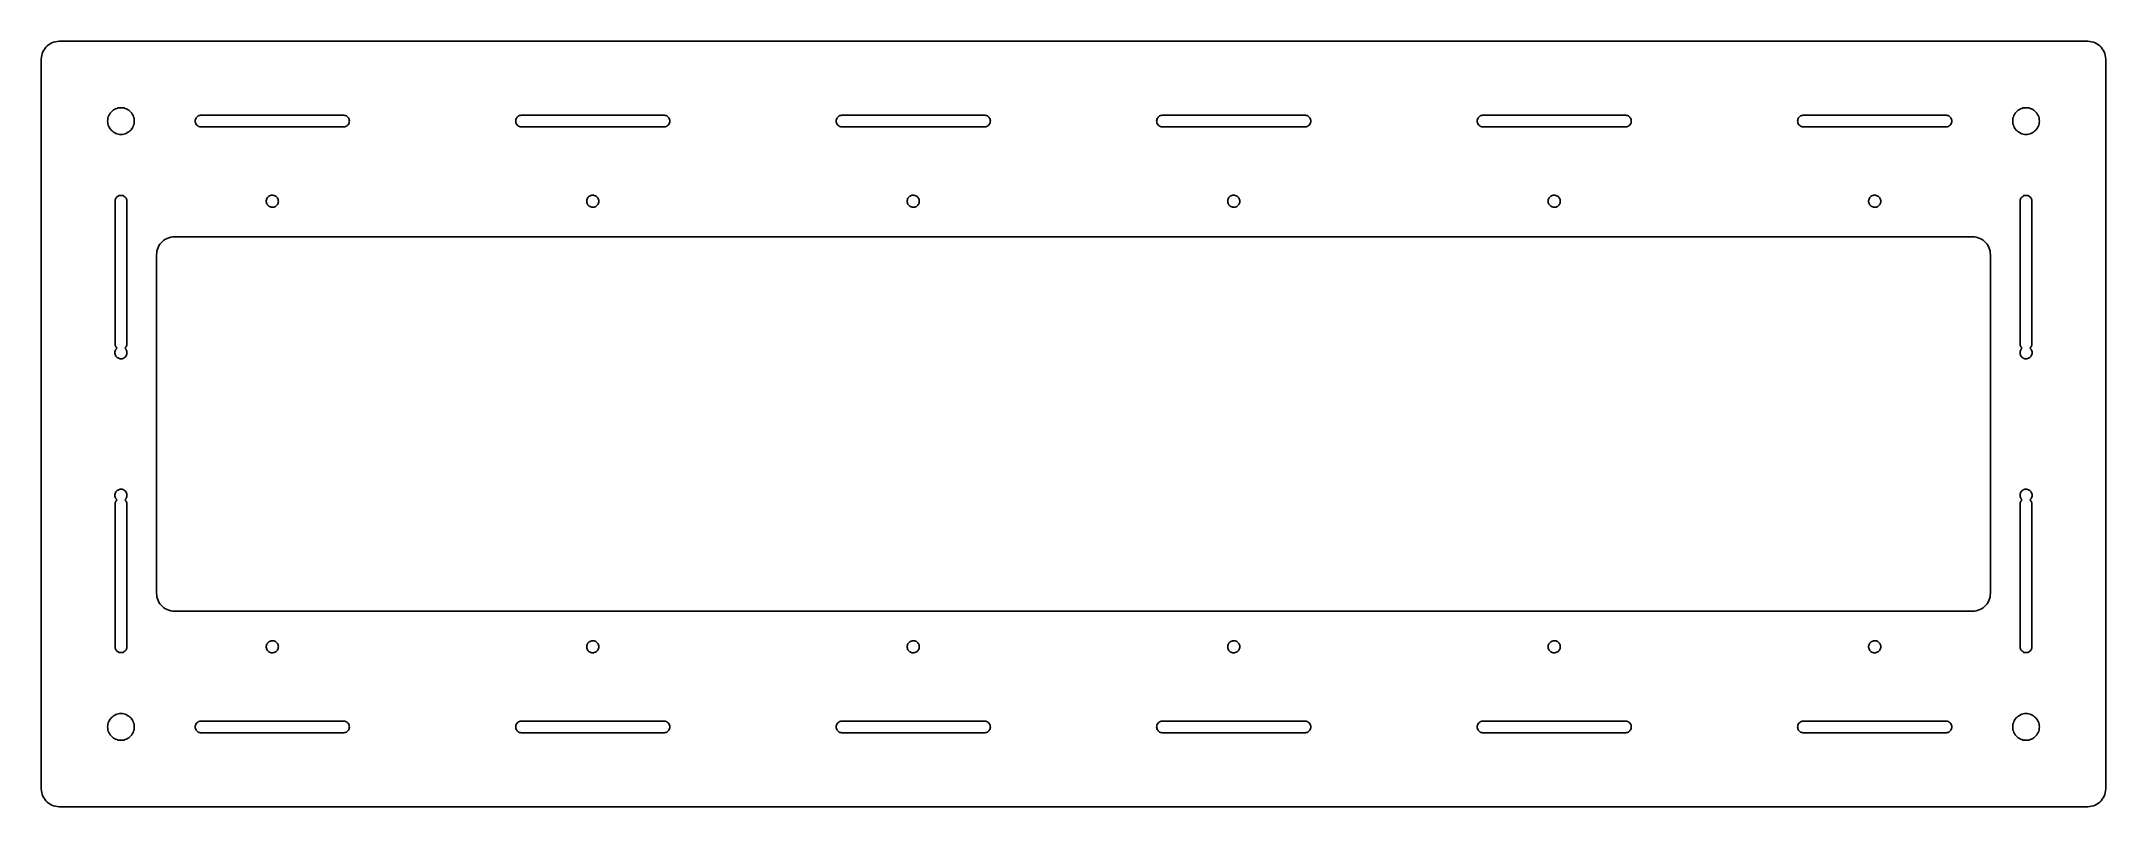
# Model space of a CAD drawing. Header units: metres. Extents: x -290 to 290, y -107 to 107.
import ezdxf

# ---------------------------------------------------------------- set-up
doc = ezdxf.new("R2010")
doc.units = ezdxf.units.M

msp = doc.modelspace()

# ---------------------------------------------------------------- linework, layer by layer
for p, q in [((-289.443, 104.409), (-289.63, 103.92)), ((-289.205, 104.875), (-289.443, 104.409)), ((-288.92, 105.314), (-289.205, 104.875)), ((-288.591, 105.721), (-288.92, 105.314)), ((-288.221, 106.091), (-288.591, 105.721)), ((-287.814, 106.42), (-288.221, 106.091)), ((-287.375, 106.705), (-287.814, 106.42)), ((-286.909, 106.943), (-287.375, 106.705)), ((-286.42, 107.13), (-286.909, 106.943)), ((-285.915, 107.266), (-286.42, 107.13)), ((-285.398, 107.348), (-285.915, 107.266)), ((-284.875, 107.375), (-285.398, 107.348)), ((284.875, 107.375), (-284.875, 107.375)), ((285.398, 107.348), (284.875, 107.375)), ((285.915, 107.266), (285.398, 107.348)), ((286.42, 107.13), (285.915, 107.266)), ((286.909, 106.943), (286.42, 107.13)), ((287.375, 106.705), (286.909, 106.943)), ((287.814, 106.42), (287.375, 106.705)), ((288.221, 106.091), (287.814, 106.42)), ((288.591, 105.721), (288.221, 106.091)), ((288.92, 105.314), (288.591, 105.721)), ((289.205, 104.875), (288.92, 105.314)), ((289.443, 104.409), (289.205, 104.875)), ((289.63, 103.92), (289.443, 104.409)), ((-289.848, 102.898), (-289.875, 102.375)), ((-289.875, 102.375), (-289.875, -102.375)), ((-289.766, 103.415), (-289.848, 102.898)), ((-289.63, 103.92), (-289.766, 103.415)), ((289.766, 103.415), (289.63, 103.92)), ((289.848, 102.898), (289.766, 103.415)), ((289.875, 102.375), (289.848, 102.898)), ((289.875, -102.375), (289.875, 102.375)), ((-270.748, 86.875), (-270.534, 87.2042)), ((-270.534, 87.2042), (-270.287, 87.5092)), ((-270.287, 87.5092), (-270.009, 87.7868)), ((-270.009, 87.7868), (-269.704, 88.0338)), ((-269.704, 88.0338), (-269.375, 88.2476)), ((-269.375, 88.2476), (-269.025, 88.4258)), ((-269.025, 88.4258), (-268.659, 88.5665)), ((-268.659, 88.5665), (-268.28, 88.668)), ((-268.28, 88.668), (-267.892, 88.7294)), ((-267.892, 88.7294), (-267.5, 88.75)), ((-267.5, 88.75), (-267.108, 88.7294)), ((-267.108, 88.7294), (-266.72, 88.668)), ((-266.72, 88.668), (-266.341, 88.5665)), ((-266.341, 88.5665), (-265.975, 88.4258)), ((-265.975, 88.4258), (-265.625, 88.2476)), ((-265.625, 88.2476), (-265.296, 88.0338)), ((-265.296, 88.0338), (-264.991, 87.7868)), ((-264.991, 87.7868), (-264.713, 87.5092)), ((-264.713, 87.5092), (-264.466, 87.2042)), ((-264.466, 87.2042), (-264.252, 86.875)), ((264.252, 86.875), (264.466, 87.2042)), ((264.466, 87.2042), (264.713, 87.5092)), ((264.713, 87.5092), (264.991, 87.7868)), ((264.991, 87.7868), (265.296, 88.0338)), ((265.296, 88.0338), (265.625, 88.2476)), ((265.625, 88.2476), (265.975, 88.4258)), ((265.975, 88.4258), (266.341, 88.5665)), ((266.341, 88.5665), (266.72, 88.668)), ((266.72, 88.668), (267.108, 88.7294)), ((267.108, 88.7294), (267.5, 88.75)), ((267.5, 88.75), (267.892, 88.7294)), ((267.892, 88.7294), (268.28, 88.668)), ((268.28, 88.668), (268.659, 88.5665)), ((268.659, 88.5665), (269.025, 88.4258)), ((269.025, 88.4258), (269.375, 88.2476)), ((269.375, 88.2476), (269.704, 88.0338)), ((269.704, 88.0338), (270.009, 87.7868)), ((270.009, 87.7868), (270.287, 87.5092)), ((270.287, 87.5092), (270.534, 87.2042)), ((270.534, 87.2042), (270.748, 86.875)), ((-271.25, 85), (-271.229, 85.392)), ((-271.229, 84.608), (-271.25, 85)), ((-271.229, 85.392), (-271.168, 85.7797)), ((-271.168, 84.2203), (-271.229, 84.608)), ((-271.168, 85.7797), (-271.066, 86.1588)), ((-271.066, 83.8412), (-271.168, 84.2203)), ((-271.066, 86.1588), (-270.926, 86.5253)), ((-270.926, 83.4747), (-271.066, 83.8412)), ((-270.926, 86.5253), (-270.748, 86.875)), ((-270.748, 83.125), (-270.926, 83.4747)), ((-270.534, 82.7958), (-270.748, 83.125)), ((-270.287, 82.4908), (-270.534, 82.7958)), ((-270.009, 82.2132), (-270.287, 82.4908)), ((-269.704, 81.9662), (-270.009, 82.2132)), ((-269.375, 81.7524), (-269.704, 81.9662)), ((-269.025, 81.5742), (-269.375, 81.7524)), ((-268.659, 81.4335), (-269.025, 81.5742)), ((-268.28, 81.3319), (-268.659, 81.4335)), ((-267.892, 81.2705), (-268.28, 81.3319)), ((-267.5, 81.25), (-267.892, 81.2705)), ((-267.108, 81.2705), (-267.5, 81.25)), ((-266.72, 81.3319), (-267.108, 81.2705)), ((-266.341, 81.4335), (-266.72, 81.3319)), ((-265.975, 81.5742), (-266.341, 81.4335)), ((-265.625, 81.7524), (-265.975, 81.5742)), ((-265.296, 81.9662), (-265.625, 81.7524)), ((-264.991, 82.2132), (-265.296, 81.9662)), ((-264.713, 82.4908), (-264.991, 82.2132)), ((-264.466, 82.7958), (-264.713, 82.4908)), ((-264.252, 83.125), (-264.466, 82.7958)), ((-264.252, 86.875), (-264.074, 86.5253)), ((-264.074, 83.4747), (-264.252, 83.125)), ((-264.074, 86.5253), (-263.934, 86.1588)), ((-263.934, 83.8412), (-264.074, 83.4747)), ((-263.934, 86.1588), (-263.832, 85.7797)), ((-263.832, 84.2203), (-263.934, 83.8412)), ((-263.832, 85.7797), (-263.771, 85.392)), ((-263.771, 84.608), (-263.832, 84.2203)), ((-263.771, 85.392), (-263.75, 85)), ((-263.75, 85), (-263.771, 84.608)), ((-246.65, 85), (-246.632, 85.2459)), ((-246.632, 84.7541), (-246.65, 85)), ((-246.632, 85.2459), (-246.577, 85.4863)), ((-246.577, 84.5137), (-246.632, 84.7541)), ((-246.577, 85.4863), (-246.487, 85.7159)), ((-246.487, 84.2841), (-246.577, 84.5137)), ((-246.487, 85.7159), (-246.363, 85.9295)), ((-246.363, 84.0705), (-246.487, 84.2841)), ((-246.363, 85.9295), (-246.21, 86.1223)), ((-246.21, 83.8777), (-246.363, 84.0705)), ((-246.21, 86.1223), (-246.029, 86.29)), ((-246.029, 83.71), (-246.21, 83.8777)), ((-246.029, 86.29), (-245.825, 86.4289)), ((-245.825, 83.5711), (-246.029, 83.71)), ((-245.825, 86.4289), (-245.603, 86.5359)), ((-245.603, 83.4641), (-245.825, 83.5711)), ((-245.603, 86.5359), (-245.367, 86.6086)), ((-245.367, 83.3914), (-245.603, 83.4641)), ((-245.367, 86.6086), (-245.123, 86.6454)), ((-245.123, 83.3546), (-245.367, 83.3914)), ((-245.123, 86.6454), (-204.877, 86.6454)), ((-204.877, 83.3546), (-245.123, 83.3546)), ((-204.877, 86.6454), (-204.633, 86.6086)), ((-204.633, 83.3914), (-204.877, 83.3546)), ((-204.633, 86.6086), (-204.397, 86.5359)), ((-204.397, 83.4641), (-204.633, 83.3914)), ((-204.397, 86.5359), (-204.175, 86.4289)), ((-204.175, 83.5711), (-204.397, 83.4641)), ((-204.175, 86.4289), (-203.971, 86.29)), ((-203.971, 83.71), (-204.175, 83.5711)), ((-203.971, 86.29), (-203.79, 86.1223)), ((-203.79, 83.8777), (-203.971, 83.71)), ((-203.79, 86.1223), (-203.637, 85.9295)), ((-203.637, 84.0705), (-203.79, 83.8777)), ((-203.637, 85.9295), (-203.513, 85.7159)), ((-203.513, 84.2841), (-203.637, 84.0705)), ((-203.513, 85.7159), (-203.423, 85.4863)), ((-203.423, 84.5137), (-203.513, 84.2841)), ((-203.423, 85.4863), (-203.368, 85.2459)), ((-203.368, 84.7541), (-203.423, 84.5137)), ((-203.368, 85.2459), (-203.35, 85)), ((-203.35, 85), (-203.368, 84.7541)), ((-156.65, 85), (-156.632, 85.2459)), ((-156.632, 84.7541), (-156.65, 85)), ((-156.632, 85.2459), (-156.577, 85.4863)), ((-156.577, 84.5137), (-156.632, 84.7541)), ((-156.577, 85.4863), (-156.487, 85.7159)), ((-156.487, 84.2841), (-156.577, 84.5137)), ((-156.487, 85.7159), (-156.363, 85.9295)), ((-156.363, 84.0705), (-156.487, 84.2841)), ((-156.363, 85.9295), (-156.21, 86.1223)), ((-156.21, 83.8777), (-156.363, 84.0705)), ((-156.21, 86.1223), (-156.029, 86.29)), ((-156.029, 83.71), (-156.21, 83.8777)), ((-156.029, 86.29), (-155.825, 86.4289)), ((-155.825, 83.5711), (-156.029, 83.71)), ((-155.825, 86.4289), (-155.603, 86.5359)), ((-155.603, 83.4641), (-155.825, 83.5711)), ((-155.603, 86.5359), (-155.367, 86.6086)), ((-155.367, 83.3914), (-155.603, 83.4641)), ((-155.367, 86.6086), (-155.123, 86.6454)), ((-155.123, 83.3546), (-155.367, 83.3914)), ((-155.123, 86.6454), (-114.877, 86.6454)), ((-114.877, 83.3546), (-155.123, 83.3546)), ((-114.877, 86.6454), (-114.633, 86.6086)), ((-114.633, 83.3914), (-114.877, 83.3546)), ((-114.633, 86.6086), (-114.397, 86.5359)), ((-114.397, 83.4641), (-114.633, 83.3914)), ((-114.397, 86.5359), (-114.175, 86.4289)), ((-114.175, 83.5711), (-114.397, 83.4641)), ((-114.175, 86.4289), (-113.971, 86.29)), ((-113.971, 83.71), (-114.175, 83.5711)), ((-113.971, 86.29), (-113.79, 86.1223)), ((-113.79, 83.8777), (-113.971, 83.71)), ((-113.79, 86.1223), (-113.637, 85.9295)), ((-113.637, 84.0705), (-113.79, 83.8777)), ((-113.637, 85.9295), (-113.513, 85.7159)), ((-113.513, 84.2841), (-113.637, 84.0705)), ((-113.513, 85.7159), (-113.423, 85.4863)), ((-113.423, 84.5137), (-113.513, 84.2841)), ((-113.423, 85.4863), (-113.368, 85.2459)), ((-113.368, 84.7541), (-113.423, 84.5137)), ((-113.368, 85.2459), (-113.35, 85)), ((-113.35, 85), (-113.368, 84.7541)), ((-66.65, 85), (-66.6316, 85.2459)), ((-66.6316, 84.7541), (-66.65, 85)), ((-66.6316, 85.2459), (-66.5767, 85.4863)), ((-66.5767, 84.5137), (-66.6316, 84.7541)), ((-66.5767, 85.4863), (-66.4866, 85.7159)), ((-66.4866, 84.2841), (-66.5767, 84.5137)), ((-66.4866, 85.7159), (-66.3633, 85.9295)), ((-66.3633, 84.0705), (-66.4866, 84.2841)), ((-66.3633, 85.9295), (-66.2095, 86.1223)), ((-66.2095, 83.8777), (-66.3633, 84.0705)), ((-66.2095, 86.1223), (-66.0287, 86.29)), ((-66.0287, 83.71), (-66.2095, 83.8777)), ((-66.0287, 86.29), (-65.825, 86.4289)), ((-65.825, 83.5711), (-66.0287, 83.71)), ((-65.825, 86.4289), (-65.6028, 86.5359)), ((-65.6028, 83.4641), (-65.825, 83.5711)), ((-65.6028, 86.5359), (-65.3672, 86.6086)), ((-65.3672, 83.3914), (-65.6028, 83.4641)), ((-65.3672, 86.6086), (-65.1233, 86.6454)), ((-65.1233, 83.3546), (-65.3672, 83.3914)), ((-65.1233, 86.6454), (-24.8767, 86.6454)), ((-24.8767, 83.3546), (-65.1233, 83.3546)), ((-24.8767, 86.6454), (-24.6328, 86.6086)), ((-24.6328, 83.3914), (-24.8767, 83.3546)), ((-24.6328, 86.6086), (-24.3972, 86.5359)), ((-24.3972, 83.4641), (-24.6328, 83.3914)), ((-24.3972, 86.5359), (-24.175, 86.4289)), ((-24.175, 83.5711), (-24.3972, 83.4641)), ((-24.175, 86.4289), (-23.9712, 86.29)), ((-23.9712, 83.71), (-24.175, 83.5711)), ((-23.9712, 86.29), (-23.7905, 86.1223)), ((-23.7905, 83.8777), (-23.9712, 83.71)), ((-23.7905, 86.1223), (-23.6367, 85.9295)), ((-23.6367, 84.0705), (-23.7905, 83.8777)), ((-23.6367, 85.9295), (-23.5134, 85.7159)), ((-23.5134, 84.2841), (-23.6367, 84.0705)), ((-23.5134, 85.7159), (-23.4233, 85.4863)), ((-23.4233, 84.5137), (-23.5134, 84.2841)), ((-23.4233, 85.4863), (-23.3684, 85.2459)), ((-23.3684, 84.7541), (-23.4233, 84.5137)), ((-23.3684, 85.2459), (-23.35, 85)), ((-23.35, 85), (-23.3684, 84.7541)), ((23.35, 85), (23.3684, 85.2459)), ((23.3684, 84.7541), (23.35, 85)), ((23.3684, 85.2459), (23.4233, 85.4863)), ((23.4233, 84.5137), (23.3684, 84.7541)), ((23.4233, 85.4863), (23.5134, 85.7159)), ((23.5134, 84.2841), (23.4233, 84.5137)), ((23.5134, 85.7159), (23.6367, 85.9295)), ((23.6367, 84.0705), (23.5134, 84.2841)), ((23.6367, 85.9295), (23.7905, 86.1223)), ((23.7905, 83.8777), (23.6367, 84.0705)), ((23.7905, 86.1223), (23.9712, 86.29)), ((23.9712, 83.71), (23.7905, 83.8777)), ((23.9712, 86.29), (24.175, 86.4289)), ((24.175, 83.5711), (23.9712, 83.71)), ((24.175, 86.4289), (24.3972, 86.5359)), ((24.3972, 83.4641), (24.175, 83.5711)), ((24.3972, 86.5359), (24.6328, 86.6086)), ((24.6328, 83.3914), (24.3972, 83.4641)), ((24.6328, 86.6086), (24.8767, 86.6454)), ((24.8767, 83.3546), (24.6328, 83.3914)), ((24.8767, 86.6454), (65.1233, 86.6454)), ((65.1233, 83.3546), (24.8767, 83.3546)), ((65.1233, 86.6454), (65.3672, 86.6086)), ((65.3672, 83.3914), (65.1233, 83.3546)), ((65.3672, 86.6086), (65.6028, 86.5359)), ((65.6028, 83.4641), (65.3672, 83.3914)), ((65.6028, 86.5359), (65.825, 86.4289)), ((65.825, 83.5711), (65.6028, 83.4641)), ((65.825, 86.4289), (66.0287, 86.29)), ((66.0287, 83.71), (65.825, 83.5711)), ((66.0287, 86.29), (66.2095, 86.1223)), ((66.2095, 83.8777), (66.0287, 83.71)), ((66.2095, 86.1223), (66.3633, 85.9295)), ((66.3633, 84.0705), (66.2095, 83.8777)), ((66.3633, 85.9295), (66.4866, 85.7159)), ((66.4866, 84.2841), (66.3633, 84.0705)), ((66.4866, 85.7159), (66.5767, 85.4863)), ((66.5767, 84.5137), (66.4866, 84.2841)), ((66.5767, 85.4863), (66.6316, 85.2459)), ((66.6316, 84.7541), (66.5767, 84.5137)), ((66.6316, 85.2459), (66.65, 85)), ((66.65, 85), (66.6316, 84.7541)), ((113.35, 85), (113.368, 85.2459)), ((113.368, 84.7541), (113.35, 85)), ((113.368, 85.2459), (113.423, 85.4863)), ((113.423, 84.5137), (113.368, 84.7541)), ((113.423, 85.4863), (113.513, 85.7159)), ((113.513, 84.2841), (113.423, 84.5137)), ((113.513, 85.7159), (113.637, 85.9295)), ((113.637, 84.0705), (113.513, 84.2841)), ((113.637, 85.9295), (113.79, 86.1223)), ((113.79, 83.8777), (113.637, 84.0705)), ((113.79, 86.1223), (113.971, 86.29)), ((113.971, 83.71), (113.79, 83.8777)), ((113.971, 86.29), (114.175, 86.4289)), ((114.175, 83.5711), (113.971, 83.71)), ((114.175, 86.4289), (114.397, 86.5359)), ((114.397, 83.4641), (114.175, 83.5711)), ((114.397, 86.5359), (114.633, 86.6086)), ((114.633, 83.3914), (114.397, 83.4641)), ((114.633, 86.6086), (114.877, 86.6454)), ((114.877, 83.3546), (114.633, 83.3914)), ((114.877, 86.6454), (155.123, 86.6454)), ((155.123, 83.3546), (114.877, 83.3546)), ((155.123, 86.6454), (155.367, 86.6086)), ((155.367, 83.3914), (155.123, 83.3546)), ((155.367, 86.6086), (155.603, 86.5359)), ((155.603, 83.4641), (155.367, 83.3914)), ((155.603, 86.5359), (155.825, 86.4289)), ((155.825, 83.5711), (155.603, 83.4641)), ((155.825, 86.4289), (156.029, 86.29)), ((156.029, 83.71), (155.825, 83.5711)), ((156.029, 86.29), (156.21, 86.1223)), ((156.21, 83.8777), (156.029, 83.71)), ((156.21, 86.1223), (156.363, 85.9295)), ((156.363, 84.0705), (156.21, 83.8777)), ((156.363, 85.9295), (156.487, 85.7159)), ((156.487, 84.2841), (156.363, 84.0705)), ((156.487, 85.7159), (156.577, 85.4863)), ((156.577, 84.5137), (156.487, 84.2841)), ((156.577, 85.4863), (156.632, 85.2459)), ((156.632, 84.7541), (156.577, 84.5137)), ((156.632, 85.2459), (156.65, 85)), ((156.65, 85), (156.632, 84.7541)), ((203.35, 85), (203.368, 85.2459)), ((203.368, 84.7541), (203.35, 85)), ((203.368, 85.2459), (203.423, 85.4863)), ((203.423, 84.5137), (203.368, 84.7541)), ((203.423, 85.4863), (203.513, 85.7159)), ((203.513, 84.2841), (203.423, 84.5137)), ((203.513, 85.7159), (203.637, 85.9295)), ((203.637, 84.0705), (203.513, 84.2841)), ((203.637, 85.9295), (203.79, 86.1223)), ((203.79, 83.8777), (203.637, 84.0705)), ((203.79, 86.1223), (203.971, 86.29)), ((203.971, 83.71), (203.79, 83.8777)), ((203.971, 86.29), (204.175, 86.4289)), ((204.175, 83.5711), (203.971, 83.71)), ((204.175, 86.4289), (204.397, 86.5359)), ((204.397, 83.4641), (204.175, 83.5711)), ((204.397, 86.5359), (204.633, 86.6086)), ((204.633, 83.3914), (204.397, 83.4641)), ((204.633, 86.6086), (204.877, 86.6454)), ((204.877, 83.3546), (204.633, 83.3914)), ((204.877, 86.6454), (245.123, 86.6454)), ((245.123, 83.3546), (204.877, 83.3546)), ((245.123, 86.6454), (245.367, 86.6086)), ((245.367, 83.3914), (245.123, 83.3546)), ((245.367, 86.6086), (245.603, 86.5359)), ((245.603, 83.4641), (245.367, 83.3914)), ((245.603, 86.5359), (245.825, 86.4289)), ((245.825, 83.5711), (245.603, 83.4641)), ((245.825, 86.4289), (246.029, 86.29)), ((246.029, 83.71), (245.825, 83.5711)), ((246.029, 86.29), (246.21, 86.1223)), ((246.21, 83.8777), (246.029, 83.71)), ((246.21, 86.1223), (246.363, 85.9295)), ((246.363, 84.0705), (246.21, 83.8777)), ((246.363, 85.9295), (246.487, 85.7159)), ((246.487, 84.2841), (246.363, 84.0705)), ((246.487, 85.7159), (246.577, 85.4863)), ((246.577, 84.5137), (246.487, 84.2841)), ((246.577, 85.4863), (246.632, 85.2459)), ((246.632, 84.7541), (246.577, 84.5137)), ((246.632, 85.2459), (246.65, 85)), ((246.65, 85), (246.632, 84.7541)), ((263.75, 85), (263.771, 85.392)), ((263.771, 84.608), (263.75, 85)), ((263.771, 85.392), (263.832, 85.7797)), ((263.832, 84.2203), (263.771, 84.608)), ((263.832, 85.7797), (263.934, 86.1588)), ((263.934, 83.8412), (263.832, 84.2203)), ((263.934, 86.1588), (264.074, 86.5253)), ((264.074, 83.4747), (263.934, 83.8412)), ((264.074, 86.5253), (264.252, 86.875)), ((264.252, 83.125), (264.074, 83.4747)), ((264.466, 82.7958), (264.252, 83.125)), ((264.713, 82.4908), (264.466, 82.7958)), ((264.991, 82.2132), (264.713, 82.4908)), ((265.296, 81.9662), (264.991, 82.2132)), ((265.625, 81.7524), (265.296, 81.9662)), ((265.975, 81.5742), (265.625, 81.7524)), ((266.341, 81.4335), (265.975, 81.5742)), ((266.72, 81.3319), (266.341, 81.4335)), ((267.108, 81.2705), (266.72, 81.3319)), ((267.5, 81.25), (267.108, 81.2705)), ((267.892, 81.2705), (267.5, 81.25)), ((268.28, 81.3319), (267.892, 81.2705)), ((268.659, 81.4335), (268.28, 81.3319)), ((269.025, 81.5742), (268.659, 81.4335)), ((269.375, 81.7524), (269.025, 81.5742)), ((269.704, 81.9662), (269.375, 81.7524)), ((270.009, 82.2132), (269.704, 81.9662)), ((270.287, 82.4908), (270.009, 82.2132)), ((270.534, 82.7958), (270.287, 82.4908)), ((270.748, 83.125), (270.534, 82.7958)), ((270.748, 86.875), (270.926, 86.5253)), ((270.926, 83.4747), (270.748, 83.125)), ((270.926, 86.5253), (271.066, 86.1588)), ((271.066, 83.8412), (270.926, 83.4747)), ((271.066, 86.1588), (271.168, 85.7797)), ((271.168, 84.2203), (271.066, 83.8412)), ((271.168, 85.7797), (271.229, 85.392)), ((271.229, 84.608), (271.168, 84.2203)), ((271.229, 85.392), (271.25, 85)), ((271.25, 85), (271.229, 84.608)), ((-268.622, 63.7095), (-268.429, 63.8633)), ((-268.429, 63.8633), (-268.216, 63.9866)), ((-268.216, 63.9866), (-267.986, 64.0767)), ((-267.986, 64.0767), (-267.746, 64.1316)), ((-267.746, 64.1316), (-267.5, 64.15)), ((-267.5, 64.15), (-267.254, 64.1316)), ((-267.254, 64.1316), (-267.014, 64.0767)), ((-267.014, 64.0767), (-266.784, 63.9866)), ((-266.784, 63.9866), (-266.571, 63.8633)), ((-266.571, 63.8633), (-266.378, 63.7095)), ((-226.18, 63.7238), (-225.989, 63.8826)), ((-225.989, 63.8826), (-225.777, 64.0119)), ((-225.777, 64.0119), (-225.549, 64.1089)), ((-225.549, 64.1089), (-225.309, 64.1717)), ((-225.309, 64.1717), (-225.062, 64.1989)), ((-225.062, 64.1989), (-224.814, 64.1898)), ((-224.814, 64.1898), (-224.57, 64.1447)), ((-224.57, 64.1447), (-224.335, 64.0646)), ((-224.335, 64.0646), (-224.114, 63.9511)), ((-224.114, 63.9511), (-223.913, 63.8067)), ((-223.913, 63.8067), (-223.734, 63.6344)), ((-136.18, 63.7238), (-135.989, 63.8826)), ((-135.989, 63.8826), (-135.777, 64.0119)), ((-135.777, 64.0119), (-135.549, 64.1089)), ((-135.549, 64.1089), (-135.309, 64.1717)), ((-135.309, 64.1717), (-135.062, 64.1989)), ((-135.062, 64.1989), (-134.814, 64.1898)), ((-134.814, 64.1898), (-134.57, 64.1447)), ((-134.57, 64.1447), (-134.335, 64.0646)), ((-134.335, 64.0646), (-134.114, 63.9511)), ((-134.114, 63.9511), (-133.913, 63.8067)), ((-133.913, 63.8067), (-133.734, 63.6344)), ((-46.1799, 63.7238), (-45.9892, 63.8826)), ((-45.9892, 63.8826), (-45.7773, 64.0119)), ((-45.7773, 64.0119), (-45.5489, 64.1089)), ((-45.5489, 64.1089), (-45.3088, 64.1717)), ((-45.3088, 64.1717), (-45.0621, 64.1989)), ((-45.0621, 64.1989), (-44.8141, 64.1898)), ((-44.8141, 64.1898), (-44.57, 64.1447)), ((-44.57, 64.1447), (-44.3351, 64.0646)), ((-44.3351, 64.0646), (-44.1144, 63.9511)), ((-44.1144, 63.9511), (-43.9126, 63.8067)), ((-43.9126, 63.8067), (-43.7339, 63.6344)), ((43.8201, 63.7238), (44.0108, 63.8826)), ((44.0108, 63.8826), (44.2227, 64.0119)), ((44.2227, 64.0119), (44.4511, 64.1089)), ((44.4511, 64.1089), (44.6912, 64.1717)), ((44.6912, 64.1717), (44.9379, 64.1989)), ((44.9379, 64.1989), (45.1859, 64.1898)), ((45.1859, 64.1898), (45.43, 64.1447)), ((45.43, 64.1447), (45.6649, 64.0646)), ((45.6649, 64.0646), (45.8856, 63.9511)), ((45.8856, 63.9511), (46.0874, 63.8067)), ((46.0874, 63.8067), (46.2661, 63.6344)), ((133.82, 63.7238), (134.011, 63.8826)), ((134.011, 63.8826), (134.223, 64.0119)), ((134.223, 64.0119), (134.451, 64.1089)), ((134.451, 64.1089), (134.691, 64.1717)), ((134.691, 64.1717), (134.938, 64.1989)), ((134.938, 64.1989), (135.186, 64.1898)), ((135.186, 64.1898), (135.43, 64.1447)), ((135.43, 64.1447), (135.665, 64.0646)), ((135.665, 64.0646), (135.886, 63.9511)), ((135.886, 63.9511), (136.087, 63.8067)), ((136.087, 63.8067), (136.266, 63.6344)), ((223.82, 63.7238), (224.011, 63.8826)), ((224.011, 63.8826), (224.223, 64.0119)), ((224.223, 64.0119), (224.451, 64.1089)), ((224.451, 64.1089), (224.691, 64.1717)), ((224.691, 64.1717), (224.938, 64.1989)), ((224.938, 64.1989), (225.186, 64.1898)), ((225.186, 64.1898), (225.43, 64.1447)), ((225.43, 64.1447), (225.665, 64.0646)), ((225.665, 64.0646), (225.886, 63.9511)), ((225.886, 63.9511), (226.087, 63.8067)), ((226.087, 63.8067), (226.266, 63.6344)), ((266.378, 63.7095), (266.571, 63.8633)), ((266.571, 63.8633), (266.784, 63.9866)), ((266.784, 63.9866), (267.014, 64.0767)), ((267.014, 64.0767), (267.254, 64.1316)), ((267.254, 64.1316), (267.5, 64.15)), ((267.5, 64.15), (267.746, 64.1316)), ((267.746, 64.1316), (267.986, 64.0767)), ((267.986, 64.0767), (268.216, 63.9866)), ((268.216, 63.9866), (268.429, 63.8633)), ((268.429, 63.8633), (268.622, 63.7095)), ((-269.145, 62.6233), (-269.109, 62.8672)), ((-269.145, 22.3767), (-269.145, 62.6233)), ((-269.109, 62.8672), (-269.036, 63.1028)), ((-269.036, 63.1028), (-268.929, 63.325)), ((-268.929, 63.325), (-268.79, 63.5287)), ((-268.79, 63.5287), (-268.622, 63.7095)), ((-266.378, 63.7095), (-266.21, 63.5287)), ((-266.21, 63.5287), (-266.071, 63.325)), ((-266.071, 63.325), (-265.964, 63.1028)), ((-265.964, 63.1028), (-265.891, 62.8672)), ((-265.891, 62.8672), (-265.855, 62.6233)), ((-265.855, 62.6233), (-265.855, 22.3767)), ((-226.695, 62.6241), (-226.659, 62.8696)), ((-226.695, 62.3759), (-226.695, 62.6241)), ((-226.659, 62.1304), (-226.695, 62.3759)), ((-226.659, 62.8696), (-226.588, 63.1073)), ((-226.588, 61.8927), (-226.659, 62.1304)), ((-226.588, 63.1073), (-226.482, 63.332)), ((-226.482, 61.668), (-226.588, 61.8927)), ((-226.482, 63.332), (-226.346, 63.539)), ((-226.346, 61.461), (-226.482, 61.668)), ((-226.346, 63.539), (-226.18, 63.7238)), ((-226.18, 61.2762), (-226.346, 61.461)), ((-225.989, 61.1174), (-226.18, 61.2762)), ((-225.777, 60.9881), (-225.989, 61.1174)), ((-225.549, 60.8911), (-225.777, 60.9881)), ((-225.309, 60.8283), (-225.549, 60.8911)), ((-225.062, 60.8011), (-225.309, 60.8283)), ((-224.814, 60.8102), (-225.062, 60.8011)), ((-224.57, 60.8553), (-224.814, 60.8102)), ((-224.335, 60.9354), (-224.57, 60.8553)), ((-224.114, 61.0489), (-224.335, 60.9354)), ((-223.913, 61.1933), (-224.114, 61.0489)), ((-223.734, 61.3656), (-223.913, 61.1933)), ((-223.734, 63.6344), (-223.582, 63.438)), ((-223.582, 61.562), (-223.734, 61.3656)), ((-223.582, 63.438), (-223.461, 63.2216)), ((-223.461, 61.7784), (-223.582, 61.562)), ((-223.461, 63.2216), (-223.372, 62.9898)), ((-223.372, 62.0102), (-223.461, 61.7784)), ((-223.372, 62.9898), (-223.318, 62.7475)), ((-223.318, 62.2525), (-223.372, 62.0102)), ((-223.318, 62.7475), (-223.3, 62.5)), ((-223.3, 62.5), (-223.318, 62.2525)), ((-136.695, 62.6241), (-136.659, 62.8696)), ((-136.695, 62.3759), (-136.695, 62.6241)), ((-136.659, 62.1304), (-136.695, 62.3759)), ((-136.659, 62.8696), (-136.588, 63.1073)), ((-136.588, 61.8927), (-136.659, 62.1304)), ((-136.588, 63.1073), (-136.482, 63.332)), ((-136.482, 61.668), (-136.588, 61.8927)), ((-136.482, 63.332), (-136.346, 63.539)), ((-136.346, 61.461), (-136.482, 61.668)), ((-136.346, 63.539), (-136.18, 63.7238)), ((-136.18, 61.2762), (-136.346, 61.461)), ((-135.989, 61.1174), (-136.18, 61.2762)), ((-135.777, 60.9881), (-135.989, 61.1174)), ((-135.549, 60.8911), (-135.777, 60.9881)), ((-135.309, 60.8283), (-135.549, 60.8911)), ((-135.062, 60.8011), (-135.309, 60.8283)), ((-134.814, 60.8102), (-135.062, 60.8011)), ((-134.57, 60.8553), (-134.814, 60.8102)), ((-134.335, 60.9354), (-134.57, 60.8553)), ((-134.114, 61.0489), (-134.335, 60.9354)), ((-133.913, 61.1933), (-134.114, 61.0489)), ((-133.734, 61.3656), (-133.913, 61.1933)), ((-133.734, 63.6344), (-133.582, 63.438)), ((-133.582, 61.562), (-133.734, 61.3656)), ((-133.582, 63.438), (-133.461, 63.2216)), ((-133.461, 61.7784), (-133.582, 61.562)), ((-133.461, 63.2216), (-133.372, 62.9898)), ((-133.372, 62.0102), (-133.461, 61.7784)), ((-133.372, 62.9898), (-133.318, 62.7475)), ((-133.318, 62.2525), (-133.372, 62.0102)), ((-133.318, 62.7475), (-133.3, 62.5)), ((-133.3, 62.5), (-133.318, 62.2525)), ((-46.6955, 62.6241), (-46.6593, 62.8696)), ((-46.6955, 62.3759), (-46.6955, 62.6241)), ((-46.6593, 62.1304), (-46.6955, 62.3759)), ((-46.6593, 62.8696), (-46.5878, 63.1073)), ((-46.5878, 61.8927), (-46.6593, 62.1304)), ((-46.5878, 63.1073), (-46.4825, 63.332)), ((-46.4825, 61.668), (-46.5878, 61.8927)), ((-46.4825, 63.332), (-46.3455, 63.539)), ((-46.3455, 61.461), (-46.4825, 61.668)), ((-46.3455, 63.539), (-46.1799, 63.7238)), ((-46.1799, 61.2762), (-46.3455, 61.461)), ((-45.9892, 61.1174), (-46.1799, 61.2762)), ((-45.7773, 60.9881), (-45.9892, 61.1174)), ((-45.5489, 60.8911), (-45.7773, 60.9881)), ((-45.3088, 60.8283), (-45.5489, 60.8911)), ((-45.0621, 60.8011), (-45.3088, 60.8283)), ((-44.8141, 60.8102), (-45.0621, 60.8011)), ((-44.57, 60.8553), (-44.8141, 60.8102)), ((-44.3351, 60.9354), (-44.57, 60.8553)), ((-44.1144, 61.0489), (-44.3351, 60.9354)), ((-43.9126, 61.1933), (-44.1144, 61.0489)), ((-43.7339, 61.3656), (-43.9126, 61.1933)), ((-43.7339, 63.6344), (-43.5822, 63.438)), ((-43.5822, 61.562), (-43.7339, 61.3656)), ((-43.5822, 63.438), (-43.4607, 63.2216)), ((-43.4607, 61.7784), (-43.5822, 61.562)), ((-43.4607, 63.2216), (-43.3721, 62.9898)), ((-43.3721, 62.0102), (-43.4607, 61.7784)), ((-43.3721, 62.9898), (-43.3181, 62.7475)), ((-43.3181, 62.2525), (-43.3721, 62.0102)), ((-43.3181, 62.7475), (-43.3, 62.5)), ((-43.3, 62.5), (-43.3181, 62.2525)), ((43.3045, 62.6241), (43.3407, 62.8696)), ((43.3045, 62.3759), (43.3045, 62.6241)), ((43.3407, 62.1304), (43.3045, 62.3759)), ((43.3407, 62.8696), (43.4122, 63.1073)), ((43.4122, 61.8927), (43.3407, 62.1304)), ((43.4122, 63.1073), (43.5175, 63.332)), ((43.5175, 61.668), (43.4122, 61.8927)), ((43.5175, 63.332), (43.6544, 63.539)), ((43.6544, 61.461), (43.5175, 61.668)), ((43.6544, 63.539), (43.8201, 63.7238)), ((43.8201, 61.2762), (43.6544, 61.461)), ((44.0108, 61.1174), (43.8201, 61.2762)), ((44.2227, 60.9881), (44.0108, 61.1174)), ((44.4511, 60.8911), (44.2227, 60.9881)), ((44.6912, 60.8283), (44.4511, 60.8911)), ((44.9379, 60.8011), (44.6912, 60.8283)), ((45.1859, 60.8102), (44.9379, 60.8011)), ((45.43, 60.8553), (45.1859, 60.8102)), ((45.6649, 60.9354), (45.43, 60.8553)), ((45.8856, 61.0489), (45.6649, 60.9354)), ((46.0874, 61.1933), (45.8856, 61.0489)), ((46.2661, 61.3656), (46.0874, 61.1933)), ((46.2661, 63.6344), (46.4178, 63.438)), ((46.4178, 61.562), (46.2661, 61.3656)), ((46.4178, 63.438), (46.5393, 63.2216)), ((46.5393, 61.7784), (46.4178, 61.562)), ((46.5393, 63.2216), (46.6279, 62.9898)), ((46.6279, 62.0102), (46.5393, 61.7784)), ((46.6279, 62.9898), (46.6819, 62.7475)), ((46.6819, 62.2525), (46.6279, 62.0102)), ((46.6819, 62.7475), (46.7, 62.5)), ((46.7, 62.5), (46.6819, 62.2525)), ((133.305, 62.6241), (133.341, 62.8696)), ((133.305, 62.3759), (133.305, 62.6241)), ((133.341, 62.1304), (133.305, 62.3759)), ((133.341, 62.8696), (133.412, 63.1073)), ((133.412, 61.8927), (133.341, 62.1304)), ((133.412, 63.1073), (133.518, 63.332)), ((133.518, 61.668), (133.412, 61.8927)), ((133.518, 63.332), (133.654, 63.539)), ((133.654, 61.461), (133.518, 61.668)), ((133.654, 63.539), (133.82, 63.7238)), ((133.82, 61.2762), (133.654, 61.461)), ((134.011, 61.1174), (133.82, 61.2762)), ((134.223, 60.9881), (134.011, 61.1174)), ((134.451, 60.8911), (134.223, 60.9881)), ((134.691, 60.8283), (134.451, 60.8911)), ((134.938, 60.8011), (134.691, 60.8283)), ((135.186, 60.8102), (134.938, 60.8011)), ((135.43, 60.8553), (135.186, 60.8102)), ((135.665, 60.9354), (135.43, 60.8553)), ((135.886, 61.0489), (135.665, 60.9354)), ((136.087, 61.1933), (135.886, 61.0489)), ((136.266, 61.3656), (136.087, 61.1933)), ((136.266, 63.6344), (136.418, 63.438)), ((136.418, 61.562), (136.266, 61.3656)), ((136.418, 63.438), (136.539, 63.2216)), ((136.539, 61.7784), (136.418, 61.562)), ((136.539, 63.2216), (136.628, 62.9898)), ((136.628, 62.0102), (136.539, 61.7784)), ((136.628, 62.9898), (136.682, 62.7475)), ((136.682, 62.2525), (136.628, 62.0102)), ((136.682, 62.7475), (136.7, 62.5)), ((136.7, 62.5), (136.682, 62.2525)), ((223.305, 62.6241), (223.341, 62.8696)), ((223.305, 62.3759), (223.305, 62.6241)), ((223.341, 62.1304), (223.305, 62.3759)), ((223.341, 62.8696), (223.412, 63.1073)), ((223.412, 61.8927), (223.341, 62.1304)), ((223.412, 63.1073), (223.518, 63.332)), ((223.518, 61.668), (223.412, 61.8927)), ((223.518, 63.332), (223.654, 63.539)), ((223.654, 61.461), (223.518, 61.668)), ((223.654, 63.539), (223.82, 63.7238)), ((223.82, 61.2762), (223.654, 61.461)), ((224.011, 61.1174), (223.82, 61.2762)), ((224.223, 60.9881), (224.011, 61.1174)), ((224.451, 60.8911), (224.223, 60.9881)), ((224.691, 60.8283), (224.451, 60.8911)), ((224.938, 60.8011), (224.691, 60.8283)), ((225.186, 60.8102), (224.938, 60.8011)), ((225.43, 60.8553), (225.186, 60.8102)), ((225.665, 60.9354), (225.43, 60.8553)), ((225.886, 61.0489), (225.665, 60.9354)), ((226.087, 61.1933), (225.886, 61.0489)), ((226.266, 61.3656), (226.087, 61.1933)), ((226.266, 63.6344), (226.418, 63.438)), ((226.418, 61.562), (226.266, 61.3656)), ((226.418, 63.438), (226.539, 63.2216)), ((226.539, 61.7784), (226.418, 61.562)), ((226.539, 63.2216), (226.628, 62.9898)), ((226.628, 62.0102), (226.539, 61.7784)), ((226.628, 62.9898), (226.682, 62.7475)), ((226.682, 62.2525), (226.628, 62.0102)), ((226.682, 62.7475), (226.7, 62.5)), ((226.7, 62.5), (226.682, 62.2525)), ((265.855, 62.6233), (265.891, 62.8672)), ((265.855, 22.3767), (265.855, 62.6233)), ((265.891, 62.8672), (265.964, 63.1028)), ((265.964, 63.1028), (266.071, 63.325)), ((266.071, 63.325), (266.21, 63.5287)), ((266.21, 63.5287), (266.378, 63.7095)), ((268.622, 63.7095), (268.79, 63.5287)), ((268.79, 63.5287), (268.929, 63.325)), ((268.929, 63.325), (269.036, 63.1028)), ((269.036, 63.1028), (269.109, 62.8672)), ((269.109, 62.8672), (269.145, 62.6233)), ((269.145, 62.6233), (269.145, 22.3767)), ((-254.534, 52.0677), (-254.045, 52.2553)), ((-254.045, 52.2553), (-253.54, 52.3907)), ((-253.54, 52.3907), (-253.023, 52.4726)), ((-253.023, 52.4726), (-252.5, 52.5)), ((-252.5, 52.5), (252.5, 52.5)), ((252.5, 52.5), (253.023, 52.4726)), ((253.023, 52.4726), (253.54, 52.3907)), ((253.54, 52.3907), (254.045, 52.2553)), ((254.045, 52.2553), (254.534, 52.0677)), ((-257.5, 47.5), (-257.473, 48.0226)), ((-257.5, -47.5), (-257.5, 47.5)), ((-257.473, 48.0226), (-257.391, 48.5396)), ((-257.391, 48.5396), (-257.255, 49.0451)), ((-257.255, 49.0451), (-257.068, 49.5337)), ((-257.068, 49.5337), (-256.83, 50)), ((-256.83, 50), (-256.545, 50.4389)), ((-256.545, 50.4389), (-256.216, 50.8457)), ((-256.216, 50.8457), (-255.846, 51.2157)), ((-255.846, 51.2157), (-255.439, 51.5451)), ((-255.439, 51.5451), (-255, 51.8301)), ((-255, 51.8301), (-254.534, 52.0677)), ((254.534, 52.0677), (255, 51.8301)), ((255, 51.8301), (255.439, 51.5451)), ((255.439, 51.5451), (255.846, 51.2157)), ((255.846, 51.2157), (256.216, 50.8457)), ((256.216, 50.8457), (256.545, 50.4389)), ((256.545, 50.4389), (256.83, 50)), ((256.83, 50), (257.068, 49.5337)), ((257.068, 49.5337), (257.255, 49.0451)), ((257.255, 49.0451), (257.391, 48.5396)), ((257.391, 48.5396), (257.473, 48.0226)), ((257.473, 48.0226), (257.5, 47.5)), ((257.5, 47.5), (257.5, -47.5)), ((-269.2, 20), (-269.182, 20.2475)), ((-269.182, 19.7525), (-269.2, 20)), ((-269.182, 20.2475), (-269.128, 20.4898)), ((-269.128, 19.5102), (-269.182, 19.7525)), ((-269.109, 22.1328), (-269.145, 22.3767)), ((-269.128, 20.4898), (-269.039, 20.7216)), ((-269.039, 19.2784), (-269.128, 19.5102)), ((-269.036, 21.8972), (-269.109, 22.1328)), ((-269.039, 20.7216), (-268.918, 20.938)), ((-268.918, 19.062), (-269.039, 19.2784)), ((-268.929, 21.675), (-269.036, 21.8972)), ((-268.79, 21.4712), (-268.929, 21.675)), ((-268.918, 20.938), (-268.766, 21.1344)), ((-268.766, 18.8656), (-268.918, 19.062)), ((-268.622, 21.2905), (-268.79, 21.4712)), ((-268.766, 21.1344), (-268.612, 21.2826)), ((-268.587, 18.6933), (-268.766, 18.8656)), ((-268.612, 21.2826), (-268.622, 21.2905)), ((-268.386, 18.5489), (-268.587, 18.6933)), ((-268.165, 18.4354), (-268.386, 18.5489)), ((-267.93, 18.3553), (-268.165, 18.4354)), ((-267.686, 18.3102), (-267.93, 18.3553)), ((-267.438, 18.3011), (-267.686, 18.3102)), ((-267.191, 18.3283), (-267.438, 18.3011)), ((-266.951, 18.3911), (-267.191, 18.3283)), ((-266.723, 18.4881), (-266.951, 18.3911)), ((-266.511, 18.6174), (-266.723, 18.4881)), ((-266.32, 18.7762), (-266.511, 18.6174)), ((-266.378, 21.2905), (-266.389, 21.2813)), ((-266.389, 21.2813), (-266.32, 21.2238)), ((-266.21, 21.4712), (-266.378, 21.2905)), ((-266.32, 21.2238), (-266.154, 21.039)), ((-266.154, 18.961), (-266.32, 18.7762)), ((-266.071, 21.675), (-266.21, 21.4712)), ((-266.154, 21.039), (-266.018, 20.832)), ((-266.018, 19.168), (-266.154, 18.961)), ((-265.964, 21.8972), (-266.071, 21.675)), ((-266.018, 20.832), (-265.912, 20.6073)), ((-265.912, 19.3927), (-266.018, 19.168)), ((-265.891, 22.1328), (-265.964, 21.8972)), ((-265.912, 20.6073), (-265.841, 20.3696)), ((-265.841, 19.6304), (-265.912, 19.3927)), ((-265.855, 22.3767), (-265.891, 22.1328)), ((-265.841, 20.3696), (-265.805, 20.1241)), ((-265.805, 19.8759), (-265.841, 19.6304)), ((-265.805, 20.1241), (-265.805, 19.8759)), ((265.805, 20.1241), (265.841, 20.3696)), ((265.805, 19.8759), (265.805, 20.1241)), ((265.841, 19.6304), (265.805, 19.8759)), ((265.841, 20.3696), (265.912, 20.6073)), ((265.912, 19.3927), (265.841, 19.6304)), ((265.891, 22.1328), (265.855, 22.3767)), ((265.964, 21.8972), (265.891, 22.1328)), ((265.912, 20.6073), (266.018, 20.832)), ((266.018, 19.168), (265.912, 19.3927)), ((266.071, 21.675), (265.964, 21.8972)), ((266.018, 20.832), (266.154, 21.039)), ((266.154, 18.961), (266.018, 19.168)), ((266.21, 21.4712), (266.071, 21.675)), ((266.154, 21.039), (266.32, 21.2238)), ((266.32, 18.7762), (266.154, 18.961)), ((266.378, 21.2905), (266.21, 21.4712)), ((266.32, 21.2238), (266.389, 21.2813)), ((266.511, 18.6174), (266.32, 18.7762)), ((266.389, 21.2813), (266.378, 21.2905)), ((266.723, 18.4881), (266.511, 18.6174)), ((266.951, 18.3911), (266.723, 18.4881)), ((267.191, 18.3283), (266.951, 18.3911)), ((267.438, 18.3011), (267.191, 18.3283)), ((267.686, 18.3102), (267.438, 18.3011)), ((267.93, 18.3553), (267.686, 18.3102)), ((268.165, 18.4354), (267.93, 18.3553)), ((268.386, 18.5489), (268.165, 18.4354)), ((268.587, 18.6933), (268.386, 18.5489)), ((268.766, 18.8656), (268.587, 18.6933)), ((268.622, 21.2905), (268.612, 21.2826)), ((268.612, 21.2826), (268.766, 21.1344)), ((268.79, 21.4712), (268.622, 21.2905)), ((268.766, 21.1344), (268.918, 20.938)), ((268.918, 19.062), (268.766, 18.8656)), ((268.929, 21.675), (268.79, 21.4712)), ((268.918, 20.938), (269.039, 20.7216)), ((269.039, 19.2784), (268.918, 19.062)), ((269.036, 21.8972), (268.929, 21.675)), ((269.109, 22.1328), (269.036, 21.8972)), ((269.039, 20.7216), (269.128, 20.4898)), ((269.128, 19.5102), (269.039, 19.2784)), ((269.145, 22.3767), (269.109, 22.1328)), ((269.128, 20.4898), (269.182, 20.2475)), ((269.182, 19.7525), (269.128, 19.5102)), ((269.182, 20.2475), (269.2, 20)), ((269.2, 20), (269.182, 19.7525)), ((-269.2, -20), (-269.182, -19.7525)), ((-269.182, -20.2475), (-269.2, -20)), ((-269.182, -19.7525), (-269.128, -19.5102)), ((-269.128, -20.4898), (-269.182, -20.2475)), ((-269.145, -22.3767), (-269.109, -22.1328)), ((-269.145, -62.6233), (-269.145, -22.3767)), ((-269.128, -19.5102), (-269.039, -19.2784)), ((-269.039, -20.7216), (-269.128, -20.4898)), ((-269.109, -22.1328), (-269.036, -21.8972)), ((-269.039, -19.2784), (-268.918, -19.062)), ((-268.918, -20.938), (-269.039, -20.7216)), ((-269.036, -21.8972), (-268.929, -21.675)), ((-268.929, -21.675), (-268.79, -21.4712)), ((-268.918, -19.062), (-268.766, -18.8656)), ((-268.766, -21.1344), (-268.918, -20.938)), ((-268.79, -21.4712), (-268.622, -21.2905)), ((-268.766, -18.8656), (-268.587, -18.6933)), ((-268.612, -21.2826), (-268.766, -21.1344)), ((-268.622, -21.2905), (-268.612, -21.2826)), ((-268.587, -18.6933), (-268.386, -18.5489)), ((-268.386, -18.5489), (-268.165, -18.4354)), ((-268.165, -18.4354), (-267.93, -18.3553)), ((-267.93, -18.3553), (-267.686, -18.3102)), ((-267.686, -18.3102), (-267.438, -18.3011)), ((-267.438, -18.3011), (-267.191, -18.3283)), ((-267.191, -18.3283), (-266.951, -18.3911)), ((-266.951, -18.3911), (-266.723, -18.4881)), ((-266.723, -18.4881), (-266.511, -18.6174)), ((-266.511, -18.6174), (-266.32, -18.7762)), ((-266.32, -21.2238), (-266.389, -21.2813)), ((-266.389, -21.2813), (-266.378, -21.2905)), ((-266.378, -21.2905), (-266.21, -21.4712)), ((-266.32, -18.7762), (-266.154, -18.961)), ((-266.154, -21.039), (-266.32, -21.2238)), ((-266.21, -21.4712), (-266.071, -21.675)), ((-266.154, -18.961), (-266.018, -19.168)), ((-266.018, -20.832), (-266.154, -21.039)), ((-266.071, -21.675), (-265.964, -21.8972)), ((-266.018, -19.168), (-265.912, -19.3927)), ((-265.912, -20.6073), (-266.018, -20.832)), ((-265.964, -21.8972), (-265.891, -22.1328)), ((-265.912, -19.3927), (-265.841, -19.6304)), ((-265.841, -20.3696), (-265.912, -20.6073)), ((-265.891, -22.1328), (-265.855, -22.3767)), ((-265.855, -22.3767), (-265.855, -62.6233)), ((-265.841, -19.6304), (-265.805, -19.8759)), ((-265.805, -20.1241), (-265.841, -20.3696)), ((-265.805, -19.8759), (-265.805, -20.1241)), ((265.805, -19.8759), (265.841, -19.6304)), ((265.805, -20.1241), (265.805, -19.8759)), ((265.841, -20.3696), (265.805, -20.1241)), ((265.841, -19.6304), (265.912, -19.3927)), ((265.912, -20.6073), (265.841, -20.3696)), ((265.855, -22.3767), (265.891, -22.1328)), ((265.855, -62.6233), (265.855, -22.3767)), ((265.891, -22.1328), (265.964, -21.8972)), ((265.912, -19.3927), (266.018, -19.168)), ((266.018, -20.832), (265.912, -20.6073)), ((265.964, -21.8972), (266.071, -21.675)), ((266.018, -19.168), (266.154, -18.961)), ((266.154, -21.039), (266.018, -20.832)), ((266.071, -21.675), (266.21, -21.4712)), ((266.154, -18.961), (266.32, -18.7762)), ((266.32, -21.2238), (266.154, -21.039)), ((266.21, -21.4712), (266.378, -21.2905)), ((266.32, -18.7762), (266.511, -18.6174)), ((266.389, -21.2813), (266.32, -21.2238)), ((266.378, -21.2905), (266.389, -21.2813)), ((266.511, -18.6174), (266.723, -18.4881)), ((266.723, -18.4881), (266.951, -18.3911)), ((266.951, -18.3911), (267.191, -18.3283)), ((267.191, -18.3283), (267.438, -18.3011)), ((267.438, -18.3011), (267.686, -18.3102)), ((267.686, -18.3102), (267.93, -18.3553)), ((267.93, -18.3553), (268.165, -18.4354)), ((268.165, -18.4354), (268.386, -18.5489)), ((268.386, -18.5489), (268.587, -18.6933)), ((268.587, -18.6933), (268.766, -18.8656)), ((268.766, -21.1344), (268.612, -21.2826)), ((268.612, -21.2826), (268.622, -21.2905)), ((268.622, -21.2905), (268.79, -21.4712)), ((268.766, -18.8656), (268.918, -19.062)), ((268.918, -20.938), (268.766, -21.1344)), ((268.79, -21.4712), (268.929, -21.675)), ((268.918, -19.062), (269.039, -19.2784)), ((269.039, -20.7216), (268.918, -20.938)), ((268.929, -21.675), (269.036, -21.8972)), ((269.036, -21.8972), (269.109, -22.1328)), ((269.039, -19.2784), (269.128, -19.5102)), ((269.128, -20.4898), (269.039, -20.7216)), ((269.109, -22.1328), (269.145, -22.3767)), ((269.128, -19.5102), (269.182, -19.7525)), ((269.182, -20.2475), (269.128, -20.4898)), ((269.145, -22.3767), (269.145, -62.6233)), ((269.182, -19.7525), (269.2, -20)), ((269.2, -20), (269.182, -20.2475)), ((-257.473, -48.0226), (-257.5, -47.5)), ((-257.391, -48.5396), (-257.473, -48.0226)), ((-257.255, -49.0451), (-257.391, -48.5396)), ((-257.068, -49.5337), (-257.255, -49.0451)), ((-256.83, -50), (-257.068, -49.5337)), ((-256.545, -50.4389), (-256.83, -50)), ((-256.216, -50.8457), (-256.545, -50.4389)), ((-255.846, -51.2157), (-256.216, -50.8457)), ((-255.439, -51.5451), (-255.846, -51.2157)), ((-255, -51.8301), (-255.439, -51.5451)), ((-254.534, -52.0677), (-255, -51.8301)), ((-254.045, -52.2553), (-254.534, -52.0677)), ((254.534, -52.0677), (254.045, -52.2553)), ((255, -51.8301), (254.534, -52.0677)), ((255.439, -51.5451), (255, -51.8301)), ((255.846, -51.2157), (255.439, -51.5451)), ((256.216, -50.8457), (255.846, -51.2157)), ((256.545, -50.4389), (256.216, -50.8457)), ((256.83, -50), (256.545, -50.4389)), ((257.068, -49.5337), (256.83, -50)), ((257.255, -49.0451), (257.068, -49.5337)), ((257.391, -48.5396), (257.255, -49.0451)), ((257.473, -48.0226), (257.391, -48.5396)), ((257.5, -47.5), (257.473, -48.0226)), ((-253.54, -52.3907), (-254.045, -52.2553)), ((-253.023, -52.4726), (-253.54, -52.3907)), ((-252.5, -52.5), (-253.023, -52.4726)), ((252.5, -52.5), (-252.5, -52.5)), ((253.023, -52.4726), (252.5, -52.5)), ((253.54, -52.3907), (253.023, -52.4726)), ((254.045, -52.2553), (253.54, -52.3907)), ((-269.109, -62.8672), (-269.145, -62.6233)), ((-269.036, -63.1028), (-269.109, -62.8672)), ((-268.929, -63.325), (-269.036, -63.1028)), ((-268.79, -63.5287), (-268.929, -63.325)), ((-268.622, -63.7095), (-268.79, -63.5287)), ((-268.429, -63.8633), (-268.622, -63.7095)), ((-266.378, -63.7095), (-266.571, -63.8633)), ((-266.21, -63.5287), (-266.378, -63.7095)), ((-266.071, -63.325), (-266.21, -63.5287)), ((-265.964, -63.1028), (-266.071, -63.325)), ((-265.891, -62.8672), (-265.964, -63.1028)), ((-265.855, -62.6233), (-265.891, -62.8672)), ((-226.695, -62.3759), (-226.659, -62.1304)), ((-226.695, -62.6241), (-226.695, -62.3759)), ((-226.659, -62.8696), (-226.695, -62.6241)), ((-226.659, -62.1304), (-226.588, -61.8927)), ((-226.588, -63.1073), (-226.659, -62.8696)), ((-226.588, -61.8927), (-226.482, -61.668)), ((-226.482, -63.332), (-226.588, -63.1073)), ((-226.482, -61.668), (-226.346, -61.461)), ((-226.346, -63.539), (-226.482, -63.332)), ((-226.346, -61.461), (-226.18, -61.2762)), ((-226.18, -63.7238), (-226.346, -63.539)), ((-226.18, -61.2762), (-225.989, -61.1174)), ((-225.989, -63.8826), (-226.18, -63.7238)), ((-225.989, -61.1174), (-225.777, -60.9881)), ((-225.777, -60.9881), (-225.549, -60.8911)), ((-225.549, -60.8911), (-225.309, -60.8283)), ((-225.309, -60.8283), (-225.062, -60.8011)), ((-225.062, -60.8011), (-224.814, -60.8102)), ((-224.814, -60.8102), (-224.57, -60.8553)), ((-224.57, -60.8553), (-224.335, -60.9354)), ((-224.335, -60.9354), (-224.114, -61.0489)), ((-224.114, -61.0489), (-223.913, -61.1933)), ((-223.913, -61.1933), (-223.734, -61.3656)), ((-223.734, -63.6344), (-223.913, -63.8067)), ((-223.734, -61.3656), (-223.582, -61.562)), ((-223.582, -63.438), (-223.734, -63.6344)), ((-223.582, -61.562), (-223.461, -61.7784)), ((-223.461, -63.2216), (-223.582, -63.438)), ((-223.461, -61.7784), (-223.372, -62.0102)), ((-223.372, -62.9898), (-223.461, -63.2216)), ((-223.372, -62.0102), (-223.318, -62.2525)), ((-223.318, -62.7475), (-223.372, -62.9898)), ((-223.318, -62.2525), (-223.3, -62.5)), ((-223.3, -62.5), (-223.318, -62.7475)), ((-136.695, -62.3759), (-136.659, -62.1304)), ((-136.695, -62.6241), (-136.695, -62.3759)), ((-136.659, -62.8696), (-136.695, -62.6241)), ((-136.659, -62.1304), (-136.588, -61.8927)), ((-136.588, -63.1073), (-136.659, -62.8696)), ((-136.588, -61.8927), (-136.482, -61.668)), ((-136.482, -63.332), (-136.588, -63.1073)), ((-136.482, -61.668), (-136.346, -61.461)), ((-136.346, -63.539), (-136.482, -63.332)), ((-136.346, -61.461), (-136.18, -61.2762)), ((-136.18, -63.7238), (-136.346, -63.539)), ((-136.18, -61.2762), (-135.989, -61.1174)), ((-135.989, -63.8826), (-136.18, -63.7238)), ((-135.989, -61.1174), (-135.777, -60.9881)), ((-135.777, -60.9881), (-135.549, -60.8911)), ((-135.549, -60.8911), (-135.309, -60.8283)), ((-135.309, -60.8283), (-135.062, -60.8011)), ((-135.062, -60.8011), (-134.814, -60.8102)), ((-134.814, -60.8102), (-134.57, -60.8553)), ((-134.57, -60.8553), (-134.335, -60.9354)), ((-134.335, -60.9354), (-134.114, -61.0489)), ((-134.114, -61.0489), (-133.913, -61.1933)), ((-133.913, -61.1933), (-133.734, -61.3656)), ((-133.734, -63.6344), (-133.913, -63.8067)), ((-133.734, -61.3656), (-133.582, -61.562)), ((-133.582, -63.438), (-133.734, -63.6344)), ((-133.582, -61.562), (-133.461, -61.7784)), ((-133.461, -63.2216), (-133.582, -63.438)), ((-133.461, -61.7784), (-133.372, -62.0102)), ((-133.372, -62.9898), (-133.461, -63.2216)), ((-133.372, -62.0102), (-133.318, -62.2525)), ((-133.318, -62.7475), (-133.372, -62.9898)), ((-133.318, -62.2525), (-133.3, -62.5)), ((-133.3, -62.5), (-133.318, -62.7475)), ((-46.6955, -62.3759), (-46.6593, -62.1304)), ((-46.6955, -62.6241), (-46.6955, -62.3759)), ((-46.6593, -62.8696), (-46.6955, -62.6241)), ((-46.6593, -62.1304), (-46.5878, -61.8927)), ((-46.5878, -63.1073), (-46.6593, -62.8696)), ((-46.5878, -61.8927), (-46.4825, -61.668)), ((-46.4825, -63.332), (-46.5878, -63.1073)), ((-46.4825, -61.668), (-46.3455, -61.461)), ((-46.3455, -63.539), (-46.4825, -63.332)), ((-46.3455, -61.461), (-46.1799, -61.2762)), ((-46.1799, -63.7238), (-46.3455, -63.539)), ((-46.1799, -61.2762), (-45.9892, -61.1174)), ((-45.9892, -63.8826), (-46.1799, -63.7238)), ((-45.9892, -61.1174), (-45.7773, -60.9881)), ((-45.7773, -60.9881), (-45.5489, -60.8911)), ((-45.5489, -60.8911), (-45.3088, -60.8283)), ((-45.3088, -60.8283), (-45.0621, -60.8011)), ((-45.0621, -60.8011), (-44.8141, -60.8102)), ((-44.8141, -60.8102), (-44.57, -60.8553)), ((-44.57, -60.8553), (-44.3351, -60.9354)), ((-44.3351, -60.9354), (-44.1144, -61.0489)), ((-44.1144, -61.0489), (-43.9126, -61.1933)), ((-43.9126, -61.1933), (-43.7339, -61.3656)), ((-43.7339, -63.6344), (-43.9126, -63.8067)), ((-43.7339, -61.3656), (-43.5822, -61.562)), ((-43.5822, -63.438), (-43.7339, -63.6344)), ((-43.5822, -61.562), (-43.4607, -61.7784)), ((-43.4607, -63.2216), (-43.5822, -63.438)), ((-43.4607, -61.7784), (-43.3721, -62.0102)), ((-43.3721, -62.9898), (-43.4607, -63.2216)), ((-43.3721, -62.0102), (-43.3181, -62.2525)), ((-43.3181, -62.7475), (-43.3721, -62.9898)), ((-43.3181, -62.2525), (-43.3, -62.5)), ((-43.3, -62.5), (-43.3181, -62.7475)), ((43.3045, -62.3759), (43.3407, -62.1304)), ((43.3045, -62.6241), (43.3045, -62.3759)), ((43.3407, -62.8696), (43.3045, -62.6241)), ((43.3407, -62.1304), (43.4122, -61.8927)), ((43.4122, -63.1073), (43.3407, -62.8696)), ((43.4122, -61.8927), (43.5175, -61.668)), ((43.5175, -63.332), (43.4122, -63.1073)), ((43.5175, -61.668), (43.6544, -61.461)), ((43.6544, -63.539), (43.5175, -63.332)), ((43.6544, -61.461), (43.8201, -61.2762)), ((43.8201, -63.7238), (43.6544, -63.539)), ((43.8201, -61.2762), (44.0108, -61.1174)), ((44.0108, -63.8826), (43.8201, -63.7238)), ((44.0108, -61.1174), (44.2227, -60.9881)), ((44.2227, -60.9881), (44.4511, -60.8911)), ((44.4511, -60.8911), (44.6912, -60.8283)), ((44.6912, -60.8283), (44.9379, -60.8011)), ((44.9379, -60.8011), (45.1859, -60.8102)), ((45.1859, -60.8102), (45.43, -60.8553)), ((45.43, -60.8553), (45.6649, -60.9354)), ((45.6649, -60.9354), (45.8856, -61.0489)), ((45.8856, -61.0489), (46.0874, -61.1933)), ((46.0874, -61.1933), (46.2661, -61.3656)), ((46.2661, -63.6344), (46.0874, -63.8067)), ((46.2661, -61.3656), (46.4178, -61.562)), ((46.4178, -63.438), (46.2661, -63.6344)), ((46.4178, -61.562), (46.5393, -61.7784)), ((46.5393, -63.2216), (46.4178, -63.438)), ((46.5393, -61.7784), (46.6279, -62.0102)), ((46.6279, -62.9898), (46.5393, -63.2216)), ((46.6279, -62.0102), (46.6819, -62.2525)), ((46.6819, -62.7475), (46.6279, -62.9898)), ((46.6819, -62.2525), (46.7, -62.5)), ((46.7, -62.5), (46.6819, -62.7475)), ((133.305, -62.3759), (133.341, -62.1304)), ((133.305, -62.6241), (133.305, -62.3759)), ((133.341, -62.8696), (133.305, -62.6241)), ((133.341, -62.1304), (133.412, -61.8927)), ((133.412, -63.1073), (133.341, -62.8696)), ((133.412, -61.8927), (133.518, -61.668)), ((133.518, -63.332), (133.412, -63.1073)), ((133.518, -61.668), (133.654, -61.461)), ((133.654, -63.539), (133.518, -63.332)), ((133.654, -61.461), (133.82, -61.2762)), ((133.82, -63.7238), (133.654, -63.539)), ((133.82, -61.2762), (134.011, -61.1174)), ((134.011, -63.8826), (133.82, -63.7238)), ((134.011, -61.1174), (134.223, -60.9881)), ((134.223, -60.9881), (134.451, -60.8911)), ((134.451, -60.8911), (134.691, -60.8283)), ((134.691, -60.8283), (134.938, -60.8011)), ((134.938, -60.8011), (135.186, -60.8102)), ((135.186, -60.8102), (135.43, -60.8553)), ((135.43, -60.8553), (135.665, -60.9354)), ((135.665, -60.9354), (135.886, -61.0489)), ((135.886, -61.0489), (136.087, -61.1933)), ((136.087, -61.1933), (136.266, -61.3656)), ((136.266, -63.6344), (136.087, -63.8067)), ((136.266, -61.3656), (136.418, -61.562)), ((136.418, -63.438), (136.266, -63.6344)), ((136.418, -61.562), (136.539, -61.7784)), ((136.539, -63.2216), (136.418, -63.438)), ((136.539, -61.7784), (136.628, -62.0102)), ((136.628, -62.9898), (136.539, -63.2216)), ((136.628, -62.0102), (136.682, -62.2525)), ((136.682, -62.7475), (136.628, -62.9898)), ((136.682, -62.2525), (136.7, -62.5)), ((136.7, -62.5), (136.682, -62.7475)), ((223.305, -62.3759), (223.341, -62.1304)), ((223.305, -62.6241), (223.305, -62.3759)), ((223.341, -62.8696), (223.305, -62.6241)), ((223.341, -62.1304), (223.412, -61.8927)), ((223.412, -63.1073), (223.341, -62.8696)), ((223.412, -61.8927), (223.518, -61.668)), ((223.518, -63.332), (223.412, -63.1073)), ((223.518, -61.668), (223.654, -61.461)), ((223.654, -63.539), (223.518, -63.332)), ((223.654, -61.461), (223.82, -61.2762)), ((223.82, -63.7238), (223.654, -63.539)), ((223.82, -61.2762), (224.011, -61.1174)), ((224.011, -63.8826), (223.82, -63.7238)), ((224.011, -61.1174), (224.223, -60.9881)), ((224.223, -60.9881), (224.451, -60.8911)), ((224.451, -60.8911), (224.691, -60.8283)), ((224.691, -60.8283), (224.938, -60.8011)), ((224.938, -60.8011), (225.186, -60.8102)), ((225.186, -60.8102), (225.43, -60.8553)), ((225.43, -60.8553), (225.665, -60.9354)), ((225.665, -60.9354), (225.886, -61.0489)), ((225.886, -61.0489), (226.087, -61.1933)), ((226.087, -61.1933), (226.266, -61.3656)), ((226.266, -63.6344), (226.087, -63.8067)), ((226.266, -61.3656), (226.418, -61.562)), ((226.418, -63.438), (226.266, -63.6344)), ((226.418, -61.562), (226.539, -61.7784)), ((226.539, -63.2216), (226.418, -63.438)), ((226.539, -61.7784), (226.628, -62.0102)), ((226.628, -62.9898), (226.539, -63.2216)), ((226.628, -62.0102), (226.682, -62.2525)), ((226.682, -62.7475), (226.628, -62.9898)), ((226.682, -62.2525), (226.7, -62.5)), ((226.7, -62.5), (226.682, -62.7475)), ((265.891, -62.8672), (265.855, -62.6233)), ((265.964, -63.1028), (265.891, -62.8672)), ((266.071, -63.325), (265.964, -63.1028)), ((266.21, -63.5287), (266.071, -63.325)), ((266.378, -63.7095), (266.21, -63.5287)), ((266.571, -63.8633), (266.378, -63.7095)), ((268.622, -63.7095), (268.429, -63.8633)), ((268.79, -63.5287), (268.622, -63.7095)), ((268.929, -63.325), (268.79, -63.5287)), ((269.036, -63.1028), (268.929, -63.325)), ((269.109, -62.8672), (269.036, -63.1028)), ((269.145, -62.6233), (269.109, -62.8672)), ((-268.216, -63.9866), (-268.429, -63.8633)), ((-267.986, -64.0767), (-268.216, -63.9866)), ((-267.746, -64.1316), (-267.986, -64.0767)), ((-267.5, -64.15), (-267.746, -64.1316)), ((-267.254, -64.1316), (-267.5, -64.15)), ((-267.014, -64.0767), (-267.254, -64.1316)), ((-266.784, -63.9866), (-267.014, -64.0767)), ((-266.571, -63.8633), (-266.784, -63.9866)), ((-225.777, -64.0119), (-225.989, -63.8826)), ((-225.549, -64.1089), (-225.777, -64.0119)), ((-225.309, -64.1717), (-225.549, -64.1089)), ((-225.062, -64.1989), (-225.309, -64.1717)), ((-224.814, -64.1898), (-225.062, -64.1989)), ((-224.57, -64.1447), (-224.814, -64.1898)), ((-224.335, -64.0646), (-224.57, -64.1447)), ((-224.114, -63.9511), (-224.335, -64.0646)), ((-223.913, -63.8067), (-224.114, -63.9511)), ((-135.777, -64.0119), (-135.989, -63.8826)), ((-135.549, -64.1089), (-135.777, -64.0119)), ((-135.309, -64.1717), (-135.549, -64.1089)), ((-135.062, -64.1989), (-135.309, -64.1717)), ((-134.814, -64.1898), (-135.062, -64.1989)), ((-134.57, -64.1447), (-134.814, -64.1898)), ((-134.335, -64.0646), (-134.57, -64.1447)), ((-134.114, -63.9511), (-134.335, -64.0646)), ((-133.913, -63.8067), (-134.114, -63.9511)), ((-45.7773, -64.0119), (-45.9892, -63.8826)), ((-45.5489, -64.1089), (-45.7773, -64.0119)), ((-45.3088, -64.1717), (-45.5489, -64.1089)), ((-45.0621, -64.1989), (-45.3088, -64.1717)), ((-44.8141, -64.1898), (-45.0621, -64.1989)), ((-44.57, -64.1447), (-44.8141, -64.1898)), ((-44.3351, -64.0646), (-44.57, -64.1447)), ((-44.1144, -63.9511), (-44.3351, -64.0646)), ((-43.9126, -63.8067), (-44.1144, -63.9511)), ((44.2227, -64.0119), (44.0108, -63.8826)), ((44.4511, -64.1089), (44.2227, -64.0119)), ((44.6912, -64.1717), (44.4511, -64.1089)), ((44.9379, -64.1989), (44.6912, -64.1717)), ((45.1859, -64.1898), (44.9379, -64.1989)), ((45.43, -64.1447), (45.1859, -64.1898)), ((45.6649, -64.0646), (45.43, -64.1447)), ((45.8856, -63.9511), (45.6649, -64.0646)), ((46.0874, -63.8067), (45.8856, -63.9511)), ((134.223, -64.0119), (134.011, -63.8826)), ((134.451, -64.1089), (134.223, -64.0119)), ((134.691, -64.1717), (134.451, -64.1089)), ((134.938, -64.1989), (134.691, -64.1717)), ((135.186, -64.1898), (134.938, -64.1989)), ((135.43, -64.1447), (135.186, -64.1898)), ((135.665, -64.0646), (135.43, -64.1447)), ((135.886, -63.9511), (135.665, -64.0646)), ((136.087, -63.8067), (135.886, -63.9511)), ((224.223, -64.0119), (224.011, -63.8826)), ((224.451, -64.1089), (224.223, -64.0119)), ((224.691, -64.1717), (224.451, -64.1089)), ((224.938, -64.1989), (224.691, -64.1717)), ((225.186, -64.1898), (224.938, -64.1989)), ((225.43, -64.1447), (225.186, -64.1898)), ((225.665, -64.0646), (225.43, -64.1447)), ((225.886, -63.9511), (225.665, -64.0646)), ((226.087, -63.8067), (225.886, -63.9511)), ((266.784, -63.9866), (266.571, -63.8633)), ((267.014, -64.0767), (266.784, -63.9866)), ((267.254, -64.1316), (267.014, -64.0767)), ((267.5, -64.15), (267.254, -64.1316)), ((267.746, -64.1316), (267.5, -64.15)), ((267.986, -64.0767), (267.746, -64.1316)), ((268.216, -63.9866), (267.986, -64.0767)), ((268.429, -63.8633), (268.216, -63.9866)), ((-271.25, -85), (-271.229, -84.608)), ((-271.229, -85.392), (-271.25, -85)), ((-271.229, -84.608), (-271.168, -84.2203)), ((-271.168, -85.7797), (-271.229, -85.392)), ((-271.168, -84.2203), (-271.066, -83.8412)), ((-271.066, -86.1588), (-271.168, -85.7797)), ((-271.066, -83.8412), (-270.926, -83.4747)), ((-270.926, -86.5253), (-271.066, -86.1588)), ((-270.926, -83.4747), (-270.748, -83.125)), ((-270.748, -86.875), (-270.926, -86.5253)), ((-270.748, -83.125), (-270.534, -82.7958)), ((-270.534, -87.2042), (-270.748, -86.875)), ((-270.534, -82.7958), (-270.287, -82.4908)), ((-270.287, -82.4908), (-270.009, -82.2132)), ((-270.009, -82.2132), (-269.704, -81.9662)), ((-269.704, -81.9662), (-269.375, -81.7524)), ((-269.375, -81.7524), (-269.025, -81.5742)), ((-269.025, -81.5742), (-268.659, -81.4335)), ((-268.659, -81.4335), (-268.28, -81.3319)), ((-268.28, -81.3319), (-267.892, -81.2705)), ((-267.892, -81.2705), (-267.5, -81.25)), ((-267.5, -81.25), (-267.108, -81.2705)), ((-267.108, -81.2705), (-266.72, -81.3319)), ((-266.72, -81.3319), (-266.341, -81.4335)), ((-266.341, -81.4335), (-265.975, -81.5742)), ((-265.975, -81.5742), (-265.625, -81.7524)), ((-265.625, -81.7524), (-265.296, -81.9662)), ((-265.296, -81.9662), (-264.991, -82.2132)), ((-264.991, -82.2132), (-264.713, -82.4908)), ((-264.713, -82.4908), (-264.466, -82.7958)), ((-264.466, -82.7958), (-264.252, -83.125)), ((-264.252, -86.875), (-264.466, -87.2042)), ((-264.252, -83.125), (-264.074, -83.4747)), ((-264.074, -86.5253), (-264.252, -86.875)), ((-264.074, -83.4747), (-263.934, -83.8412)), ((-263.934, -86.1588), (-264.074, -86.5253)), ((-263.934, -83.8412), (-263.832, -84.2203)), ((-263.832, -85.7797), (-263.934, -86.1588)), ((-263.832, -84.2203), (-263.771, -84.608)), ((-263.771, -85.392), (-263.832, -85.7797)), ((-263.771, -84.608), (-263.75, -85)), ((-263.75, -85), (-263.771, -85.392)), ((-246.65, -85), (-246.632, -84.7541)), ((-246.632, -85.2459), (-246.65, -85)), ((-246.632, -84.7541), (-246.577, -84.5137)), ((-246.577, -85.4863), (-246.632, -85.2459)), ((-246.577, -84.5137), (-246.487, -84.2841)), ((-246.487, -85.7159), (-246.577, -85.4863)), ((-246.487, -84.2841), (-246.363, -84.0705)), ((-246.363, -85.9295), (-246.487, -85.7159)), ((-246.363, -84.0705), (-246.21, -83.8777)), ((-246.21, -86.1223), (-246.363, -85.9295)), ((-246.21, -83.8777), (-246.029, -83.71)), ((-246.029, -86.29), (-246.21, -86.1223)), ((-246.029, -83.71), (-245.825, -83.5711)), ((-245.825, -86.4289), (-246.029, -86.29)), ((-245.825, -83.5711), (-245.603, -83.4641)), ((-245.603, -86.5359), (-245.825, -86.4289)), ((-245.603, -83.4641), (-245.367, -83.3914)), ((-245.367, -86.6086), (-245.603, -86.5359)), ((-245.367, -83.3914), (-245.123, -83.3546)), ((-245.123, -86.6454), (-245.367, -86.6086)), ((-245.123, -83.3546), (-204.877, -83.3546)), ((-204.877, -86.6454), (-245.123, -86.6454)), ((-204.877, -83.3546), (-204.633, -83.3914)), ((-204.633, -86.6086), (-204.877, -86.6454)), ((-204.633, -83.3914), (-204.397, -83.4641)), ((-204.397, -86.5359), (-204.633, -86.6086)), ((-204.397, -83.4641), (-204.175, -83.5711)), ((-204.175, -86.4289), (-204.397, -86.5359)), ((-204.175, -83.5711), (-203.971, -83.71)), ((-203.971, -86.29), (-204.175, -86.4289)), ((-203.971, -83.71), (-203.79, -83.8777)), ((-203.79, -86.1223), (-203.971, -86.29)), ((-203.79, -83.8777), (-203.637, -84.0705)), ((-203.637, -85.9295), (-203.79, -86.1223)), ((-203.637, -84.0705), (-203.513, -84.2841)), ((-203.513, -85.7159), (-203.637, -85.9295)), ((-203.513, -84.2841), (-203.423, -84.5137)), ((-203.423, -85.4863), (-203.513, -85.7159)), ((-203.423, -84.5137), (-203.368, -84.7541)), ((-203.368, -85.2459), (-203.423, -85.4863)), ((-203.368, -84.7541), (-203.35, -85)), ((-203.35, -85), (-203.368, -85.2459)), ((-156.65, -85), (-156.632, -84.7541)), ((-156.632, -85.2459), (-156.65, -85)), ((-156.632, -84.7541), (-156.577, -84.5137)), ((-156.577, -85.4863), (-156.632, -85.2459)), ((-156.577, -84.5137), (-156.487, -84.2841)), ((-156.487, -85.7159), (-156.577, -85.4863)), ((-156.487, -84.2841), (-156.363, -84.0705)), ((-156.363, -85.9295), (-156.487, -85.7159)), ((-156.363, -84.0705), (-156.21, -83.8777)), ((-156.21, -86.1223), (-156.363, -85.9295)), ((-156.21, -83.8777), (-156.029, -83.71)), ((-156.029, -86.29), (-156.21, -86.1223)), ((-156.029, -83.71), (-155.825, -83.5711)), ((-155.825, -86.4289), (-156.029, -86.29)), ((-155.825, -83.5711), (-155.603, -83.4641)), ((-155.603, -86.5359), (-155.825, -86.4289)), ((-155.603, -83.4641), (-155.367, -83.3914)), ((-155.367, -86.6086), (-155.603, -86.5359)), ((-155.367, -83.3914), (-155.123, -83.3546)), ((-155.123, -86.6454), (-155.367, -86.6086)), ((-155.123, -83.3546), (-114.877, -83.3546)), ((-114.877, -86.6454), (-155.123, -86.6454)), ((-114.877, -83.3546), (-114.633, -83.3914)), ((-114.633, -86.6086), (-114.877, -86.6454)), ((-114.633, -83.3914), (-114.397, -83.4641)), ((-114.397, -86.5359), (-114.633, -86.6086)), ((-114.397, -83.4641), (-114.175, -83.5711)), ((-114.175, -86.4289), (-114.397, -86.5359)), ((-114.175, -83.5711), (-113.971, -83.71)), ((-113.971, -86.29), (-114.175, -86.4289)), ((-113.971, -83.71), (-113.79, -83.8777)), ((-113.79, -86.1223), (-113.971, -86.29)), ((-113.79, -83.8777), (-113.637, -84.0705)), ((-113.637, -85.9295), (-113.79, -86.1223)), ((-113.637, -84.0705), (-113.513, -84.2841)), ((-113.513, -85.7159), (-113.637, -85.9295)), ((-113.513, -84.2841), (-113.423, -84.5137)), ((-113.423, -85.4863), (-113.513, -85.7159)), ((-113.423, -84.5137), (-113.368, -84.7541)), ((-113.368, -85.2459), (-113.423, -85.4863)), ((-113.368, -84.7541), (-113.35, -85)), ((-113.35, -85), (-113.368, -85.2459)), ((-66.65, -85), (-66.6316, -84.7541)), ((-66.6316, -85.2459), (-66.65, -85)), ((-66.6316, -84.7541), (-66.5767, -84.5137)), ((-66.5767, -85.4863), (-66.6316, -85.2459)), ((-66.5767, -84.5137), (-66.4866, -84.2841)), ((-66.4866, -85.7159), (-66.5767, -85.4863)), ((-66.4866, -84.2841), (-66.3633, -84.0705)), ((-66.3633, -85.9295), (-66.4866, -85.7159)), ((-66.3633, -84.0705), (-66.2095, -83.8777)), ((-66.2095, -86.1223), (-66.3633, -85.9295)), ((-66.2095, -83.8777), (-66.0287, -83.71)), ((-66.0287, -86.29), (-66.2095, -86.1223)), ((-66.0287, -83.71), (-65.825, -83.5711)), ((-65.825, -86.4289), (-66.0287, -86.29)), ((-65.825, -83.5711), (-65.6028, -83.4641)), ((-65.6028, -86.5359), (-65.825, -86.4289)), ((-65.6028, -83.4641), (-65.3672, -83.3914)), ((-65.3672, -86.6086), (-65.6028, -86.5359)), ((-65.3672, -83.3914), (-65.1233, -83.3546)), ((-65.1233, -86.6454), (-65.3672, -86.6086)), ((-65.1233, -83.3546), (-24.8767, -83.3546)), ((-24.8767, -86.6454), (-65.1233, -86.6454)), ((-24.8767, -83.3546), (-24.6328, -83.3914)), ((-24.6328, -86.6086), (-24.8767, -86.6454)), ((-24.6328, -83.3914), (-24.3972, -83.4641)), ((-24.3972, -86.5359), (-24.6328, -86.6086)), ((-24.3972, -83.4641), (-24.175, -83.5711)), ((-24.175, -86.4289), (-24.3972, -86.5359)), ((-24.175, -83.5711), (-23.9712, -83.71)), ((-23.9712, -86.29), (-24.175, -86.4289)), ((-23.9712, -83.71), (-23.7905, -83.8777)), ((-23.7905, -86.1223), (-23.9712, -86.29)), ((-23.7905, -83.8777), (-23.6367, -84.0705)), ((-23.6367, -85.9295), (-23.7905, -86.1223)), ((-23.6367, -84.0705), (-23.5134, -84.2841)), ((-23.5134, -85.7159), (-23.6367, -85.9295)), ((-23.5134, -84.2841), (-23.4233, -84.5137)), ((-23.4233, -85.4863), (-23.5134, -85.7159)), ((-23.4233, -84.5137), (-23.3684, -84.7541)), ((-23.3684, -85.2459), (-23.4233, -85.4863)), ((-23.3684, -84.7541), (-23.35, -85)), ((-23.35, -85), (-23.3684, -85.2459)), ((23.35, -85), (23.3684, -84.7541)), ((23.3684, -85.2459), (23.35, -85)), ((23.3684, -84.7541), (23.4233, -84.5137)), ((23.4233, -85.4863), (23.3684, -85.2459)), ((23.4233, -84.5137), (23.5134, -84.2841)), ((23.5134, -85.7159), (23.4233, -85.4863)), ((23.5134, -84.2841), (23.6367, -84.0705)), ((23.6367, -85.9295), (23.5134, -85.7159)), ((23.6367, -84.0705), (23.7905, -83.8777)), ((23.7905, -86.1223), (23.6367, -85.9295)), ((23.7905, -83.8777), (23.9712, -83.71)), ((23.9712, -86.29), (23.7905, -86.1223)), ((23.9712, -83.71), (24.175, -83.5711)), ((24.175, -86.4289), (23.9712, -86.29)), ((24.175, -83.5711), (24.3972, -83.4641)), ((24.3972, -86.5359), (24.175, -86.4289)), ((24.3972, -83.4641), (24.6328, -83.3914)), ((24.6328, -86.6086), (24.3972, -86.5359)), ((24.6328, -83.3914), (24.8767, -83.3546)), ((24.8767, -86.6454), (24.6328, -86.6086)), ((24.8767, -83.3546), (65.1233, -83.3546)), ((65.1233, -86.6454), (24.8767, -86.6454)), ((65.1233, -83.3546), (65.3672, -83.3914)), ((65.3672, -86.6086), (65.1233, -86.6454)), ((65.3672, -83.3914), (65.6028, -83.4641)), ((65.6028, -86.5359), (65.3672, -86.6086)), ((65.6028, -83.4641), (65.825, -83.5711)), ((65.825, -86.4289), (65.6028, -86.5359)), ((65.825, -83.5711), (66.0287, -83.71)), ((66.0287, -86.29), (65.825, -86.4289)), ((66.0287, -83.71), (66.2095, -83.8777)), ((66.2095, -86.1223), (66.0287, -86.29)), ((66.2095, -83.8777), (66.3633, -84.0705)), ((66.3633, -85.9295), (66.2095, -86.1223)), ((66.3633, -84.0705), (66.4866, -84.2841)), ((66.4866, -85.7159), (66.3633, -85.9295)), ((66.4866, -84.2841), (66.5767, -84.5137)), ((66.5767, -85.4863), (66.4866, -85.7159)), ((66.5767, -84.5137), (66.6316, -84.7541)), ((66.6316, -85.2459), (66.5767, -85.4863)), ((66.6316, -84.7541), (66.65, -85)), ((66.65, -85), (66.6316, -85.2459)), ((113.35, -85), (113.368, -84.7541)), ((113.368, -85.2459), (113.35, -85)), ((113.368, -84.7541), (113.423, -84.5137)), ((113.423, -85.4863), (113.368, -85.2459)), ((113.423, -84.5137), (113.513, -84.2841)), ((113.513, -85.7159), (113.423, -85.4863)), ((113.513, -84.2841), (113.637, -84.0705)), ((113.637, -85.9295), (113.513, -85.7159)), ((113.637, -84.0705), (113.79, -83.8777)), ((113.79, -86.1223), (113.637, -85.9295)), ((113.79, -83.8777), (113.971, -83.71)), ((113.971, -86.29), (113.79, -86.1223)), ((113.971, -83.71), (114.175, -83.5711)), ((114.175, -86.4289), (113.971, -86.29)), ((114.175, -83.5711), (114.397, -83.4641)), ((114.397, -86.5359), (114.175, -86.4289)), ((114.397, -83.4641), (114.633, -83.3914)), ((114.633, -86.6086), (114.397, -86.5359)), ((114.633, -83.3914), (114.877, -83.3546)), ((114.877, -86.6454), (114.633, -86.6086)), ((114.877, -83.3546), (155.123, -83.3546)), ((155.123, -86.6454), (114.877, -86.6454)), ((155.123, -83.3546), (155.367, -83.3914)), ((155.367, -86.6086), (155.123, -86.6454)), ((155.367, -83.3914), (155.603, -83.4641)), ((155.603, -86.5359), (155.367, -86.6086)), ((155.603, -83.4641), (155.825, -83.5711)), ((155.825, -86.4289), (155.603, -86.5359)), ((155.825, -83.5711), (156.029, -83.71)), ((156.029, -86.29), (155.825, -86.4289)), ((156.029, -83.71), (156.21, -83.8777)), ((156.21, -86.1223), (156.029, -86.29)), ((156.21, -83.8777), (156.363, -84.0705)), ((156.363, -85.9295), (156.21, -86.1223)), ((156.363, -84.0705), (156.487, -84.2841)), ((156.487, -85.7159), (156.363, -85.9295)), ((156.487, -84.2841), (156.577, -84.5137)), ((156.577, -85.4863), (156.487, -85.7159)), ((156.577, -84.5137), (156.632, -84.7541)), ((156.632, -85.2459), (156.577, -85.4863)), ((156.632, -84.7541), (156.65, -85)), ((156.65, -85), (156.632, -85.2459)), ((203.35, -85), (203.368, -84.7541)), ((203.368, -85.2459), (203.35, -85)), ((203.368, -84.7541), (203.423, -84.5137)), ((203.423, -85.4863), (203.368, -85.2459)), ((203.423, -84.5137), (203.513, -84.2841)), ((203.513, -85.7159), (203.423, -85.4863)), ((203.513, -84.2841), (203.637, -84.0705)), ((203.637, -85.9295), (203.513, -85.7159)), ((203.637, -84.0705), (203.79, -83.8777)), ((203.79, -86.1223), (203.637, -85.9295)), ((203.79, -83.8777), (203.971, -83.71)), ((203.971, -86.29), (203.79, -86.1223)), ((203.971, -83.71), (204.175, -83.5711)), ((204.175, -86.4289), (203.971, -86.29)), ((204.175, -83.5711), (204.397, -83.4641)), ((204.397, -86.5359), (204.175, -86.4289)), ((204.397, -83.4641), (204.633, -83.3914)), ((204.633, -86.6086), (204.397, -86.5359)), ((204.633, -83.3914), (204.877, -83.3546)), ((204.877, -86.6454), (204.633, -86.6086)), ((204.877, -83.3546), (245.123, -83.3546)), ((245.123, -86.6454), (204.877, -86.6454)), ((245.123, -83.3546), (245.367, -83.3914)), ((245.367, -86.6086), (245.123, -86.6454)), ((245.367, -83.3914), (245.603, -83.4641)), ((245.603, -86.5359), (245.367, -86.6086)), ((245.603, -83.4641), (245.825, -83.5711)), ((245.825, -86.4289), (245.603, -86.5359)), ((245.825, -83.5711), (246.029, -83.71)), ((246.029, -86.29), (245.825, -86.4289)), ((246.029, -83.71), (246.21, -83.8777)), ((246.21, -86.1223), (246.029, -86.29)), ((246.21, -83.8777), (246.363, -84.0705)), ((246.363, -85.9295), (246.21, -86.1223)), ((246.363, -84.0705), (246.487, -84.2841)), ((246.487, -85.7159), (246.363, -85.9295)), ((246.487, -84.2841), (246.577, -84.5137)), ((246.577, -85.4863), (246.487, -85.7159)), ((246.577, -84.5137), (246.632, -84.7541)), ((246.632, -85.2459), (246.577, -85.4863)), ((246.632, -84.7541), (246.65, -85)), ((246.65, -85), (246.632, -85.2459)), ((263.75, -85), (263.771, -84.608)), ((263.771, -85.392), (263.75, -85)), ((263.771, -84.608), (263.832, -84.2203)), ((263.832, -85.7797), (263.771, -85.392)), ((263.832, -84.2203), (263.934, -83.8412)), ((263.934, -86.1588), (263.832, -85.7797)), ((263.934, -83.8412), (264.074, -83.4747)), ((264.074, -86.5253), (263.934, -86.1588)), ((264.074, -83.4747), (264.252, -83.125)), ((264.252, -86.875), (264.074, -86.5253)), ((264.252, -83.125), (264.466, -82.7958)), ((264.466, -87.2042), (264.252, -86.875)), ((264.466, -82.7958), (264.713, -82.4908)), ((264.713, -82.4908), (264.991, -82.2132)), ((264.991, -82.2132), (265.296, -81.9662)), ((265.296, -81.9662), (265.625, -81.7524)), ((265.625, -81.7524), (265.975, -81.5742)), ((265.975, -81.5742), (266.341, -81.4335)), ((266.341, -81.4335), (266.72, -81.3319)), ((266.72, -81.3319), (267.108, -81.2705)), ((267.108, -81.2705), (267.5, -81.25)), ((267.5, -81.25), (267.892, -81.2705)), ((267.892, -81.2705), (268.28, -81.3319)), ((268.28, -81.3319), (268.659, -81.4335)), ((268.659, -81.4335), (269.025, -81.5742)), ((269.025, -81.5742), (269.375, -81.7524)), ((269.375, -81.7524), (269.704, -81.9662)), ((269.704, -81.9662), (270.009, -82.2132)), ((270.009, -82.2132), (270.287, -82.4908)), ((270.287, -82.4908), (270.534, -82.7958)), ((270.534, -82.7958), (270.748, -83.125)), ((270.748, -86.875), (270.534, -87.2042)), ((270.748, -83.125), (270.926, -83.4747)), ((270.926, -86.5253), (270.748, -86.875)), ((270.926, -83.4747), (271.066, -83.8412)), ((271.066, -86.1588), (270.926, -86.5253)), ((271.066, -83.8412), (271.168, -84.2203)), ((271.168, -85.7797), (271.066, -86.1588)), ((271.168, -84.2203), (271.229, -84.608)), ((271.229, -85.392), (271.168, -85.7797)), ((271.229, -84.608), (271.25, -85)), ((271.25, -85), (271.229, -85.392)), ((-270.287, -87.5092), (-270.534, -87.2042)), ((-270.009, -87.7868), (-270.287, -87.5092)), ((-269.704, -88.0338), (-270.009, -87.7868)), ((-269.375, -88.2476), (-269.704, -88.0338)), ((-269.025, -88.4258), (-269.375, -88.2476)), ((-268.659, -88.5665), (-269.025, -88.4258)), ((-268.28, -88.668), (-268.659, -88.5665)), ((-267.892, -88.7294), (-268.28, -88.668)), ((-267.5, -88.75), (-267.892, -88.7294)), ((-267.108, -88.7294), (-267.5, -88.75)), ((-266.72, -88.668), (-267.108, -88.7294)), ((-266.341, -88.5665), (-266.72, -88.668)), ((-265.975, -88.4258), (-266.341, -88.5665)), ((-265.625, -88.2476), (-265.975, -88.4258)), ((-265.296, -88.0338), (-265.625, -88.2476)), ((-264.991, -87.7868), (-265.296, -88.0338)), ((-264.713, -87.5092), (-264.991, -87.7868)), ((-264.466, -87.2042), (-264.713, -87.5092)), ((264.713, -87.5092), (264.466, -87.2042)), ((264.991, -87.7868), (264.713, -87.5092)), ((265.296, -88.0338), (264.991, -87.7868)), ((265.625, -88.2476), (265.296, -88.0338)), ((265.975, -88.4258), (265.625, -88.2476)), ((266.341, -88.5665), (265.975, -88.4258)), ((266.72, -88.668), (266.341, -88.5665)), ((267.108, -88.7294), (266.72, -88.668)), ((267.5, -88.75), (267.108, -88.7294)), ((267.892, -88.7294), (267.5, -88.75)), ((268.28, -88.668), (267.892, -88.7294)), ((268.659, -88.5665), (268.28, -88.668)), ((269.025, -88.4258), (268.659, -88.5665)), ((269.375, -88.2476), (269.025, -88.4258)), ((269.704, -88.0338), (269.375, -88.2476)), ((270.009, -87.7868), (269.704, -88.0338)), ((270.287, -87.5092), (270.009, -87.7868)), ((270.534, -87.2042), (270.287, -87.5092)), ((-289.875, -102.375), (-289.848, -102.898)), ((-289.848, -102.898), (-289.766, -103.415)), ((-289.766, -103.415), (-289.63, -103.92)), ((-289.63, -103.92), (-289.443, -104.409)), ((289.443, -104.409), (289.63, -103.92)), ((289.63, -103.92), (289.766, -103.415)), ((289.766, -103.415), (289.848, -102.898)), ((289.848, -102.898), (289.875, -102.375)), ((-289.443, -104.409), (-289.205, -104.875)), ((-289.205, -104.875), (-288.92, -105.314)), ((-288.92, -105.314), (-288.591, -105.721)), ((-288.591, -105.721), (-288.221, -106.091)), ((-288.221, -106.091), (-287.814, -106.42)), ((-287.814, -106.42), (-287.375, -106.705)), ((-287.375, -106.705), (-286.909, -106.943)), ((-286.909, -106.943), (-286.42, -107.13)), ((-286.42, -107.13), (-285.915, -107.266)), ((-285.915, -107.266), (-285.398, -107.348)), ((-285.398, -107.348), (-284.875, -107.375)), ((-284.875, -107.375), (284.875, -107.375)), ((284.875, -107.375), (285.398, -107.348)), ((285.398, -107.348), (285.915, -107.266)), ((285.915, -107.266), (286.42, -107.13)), ((286.42, -107.13), (286.909, -106.943)), ((286.909, -106.943), (287.375, -106.705)), ((287.375, -106.705), (287.814, -106.42)), ((287.814, -106.42), (288.221, -106.091)), ((288.221, -106.091), (288.591, -105.721)), ((288.591, -105.721), (288.92, -105.314)), ((288.92, -105.314), (289.205, -104.875)), ((289.205, -104.875), (289.443, -104.409))]:
    msp.add_line(p, q)

doc.saveas('drawing.dxf')
